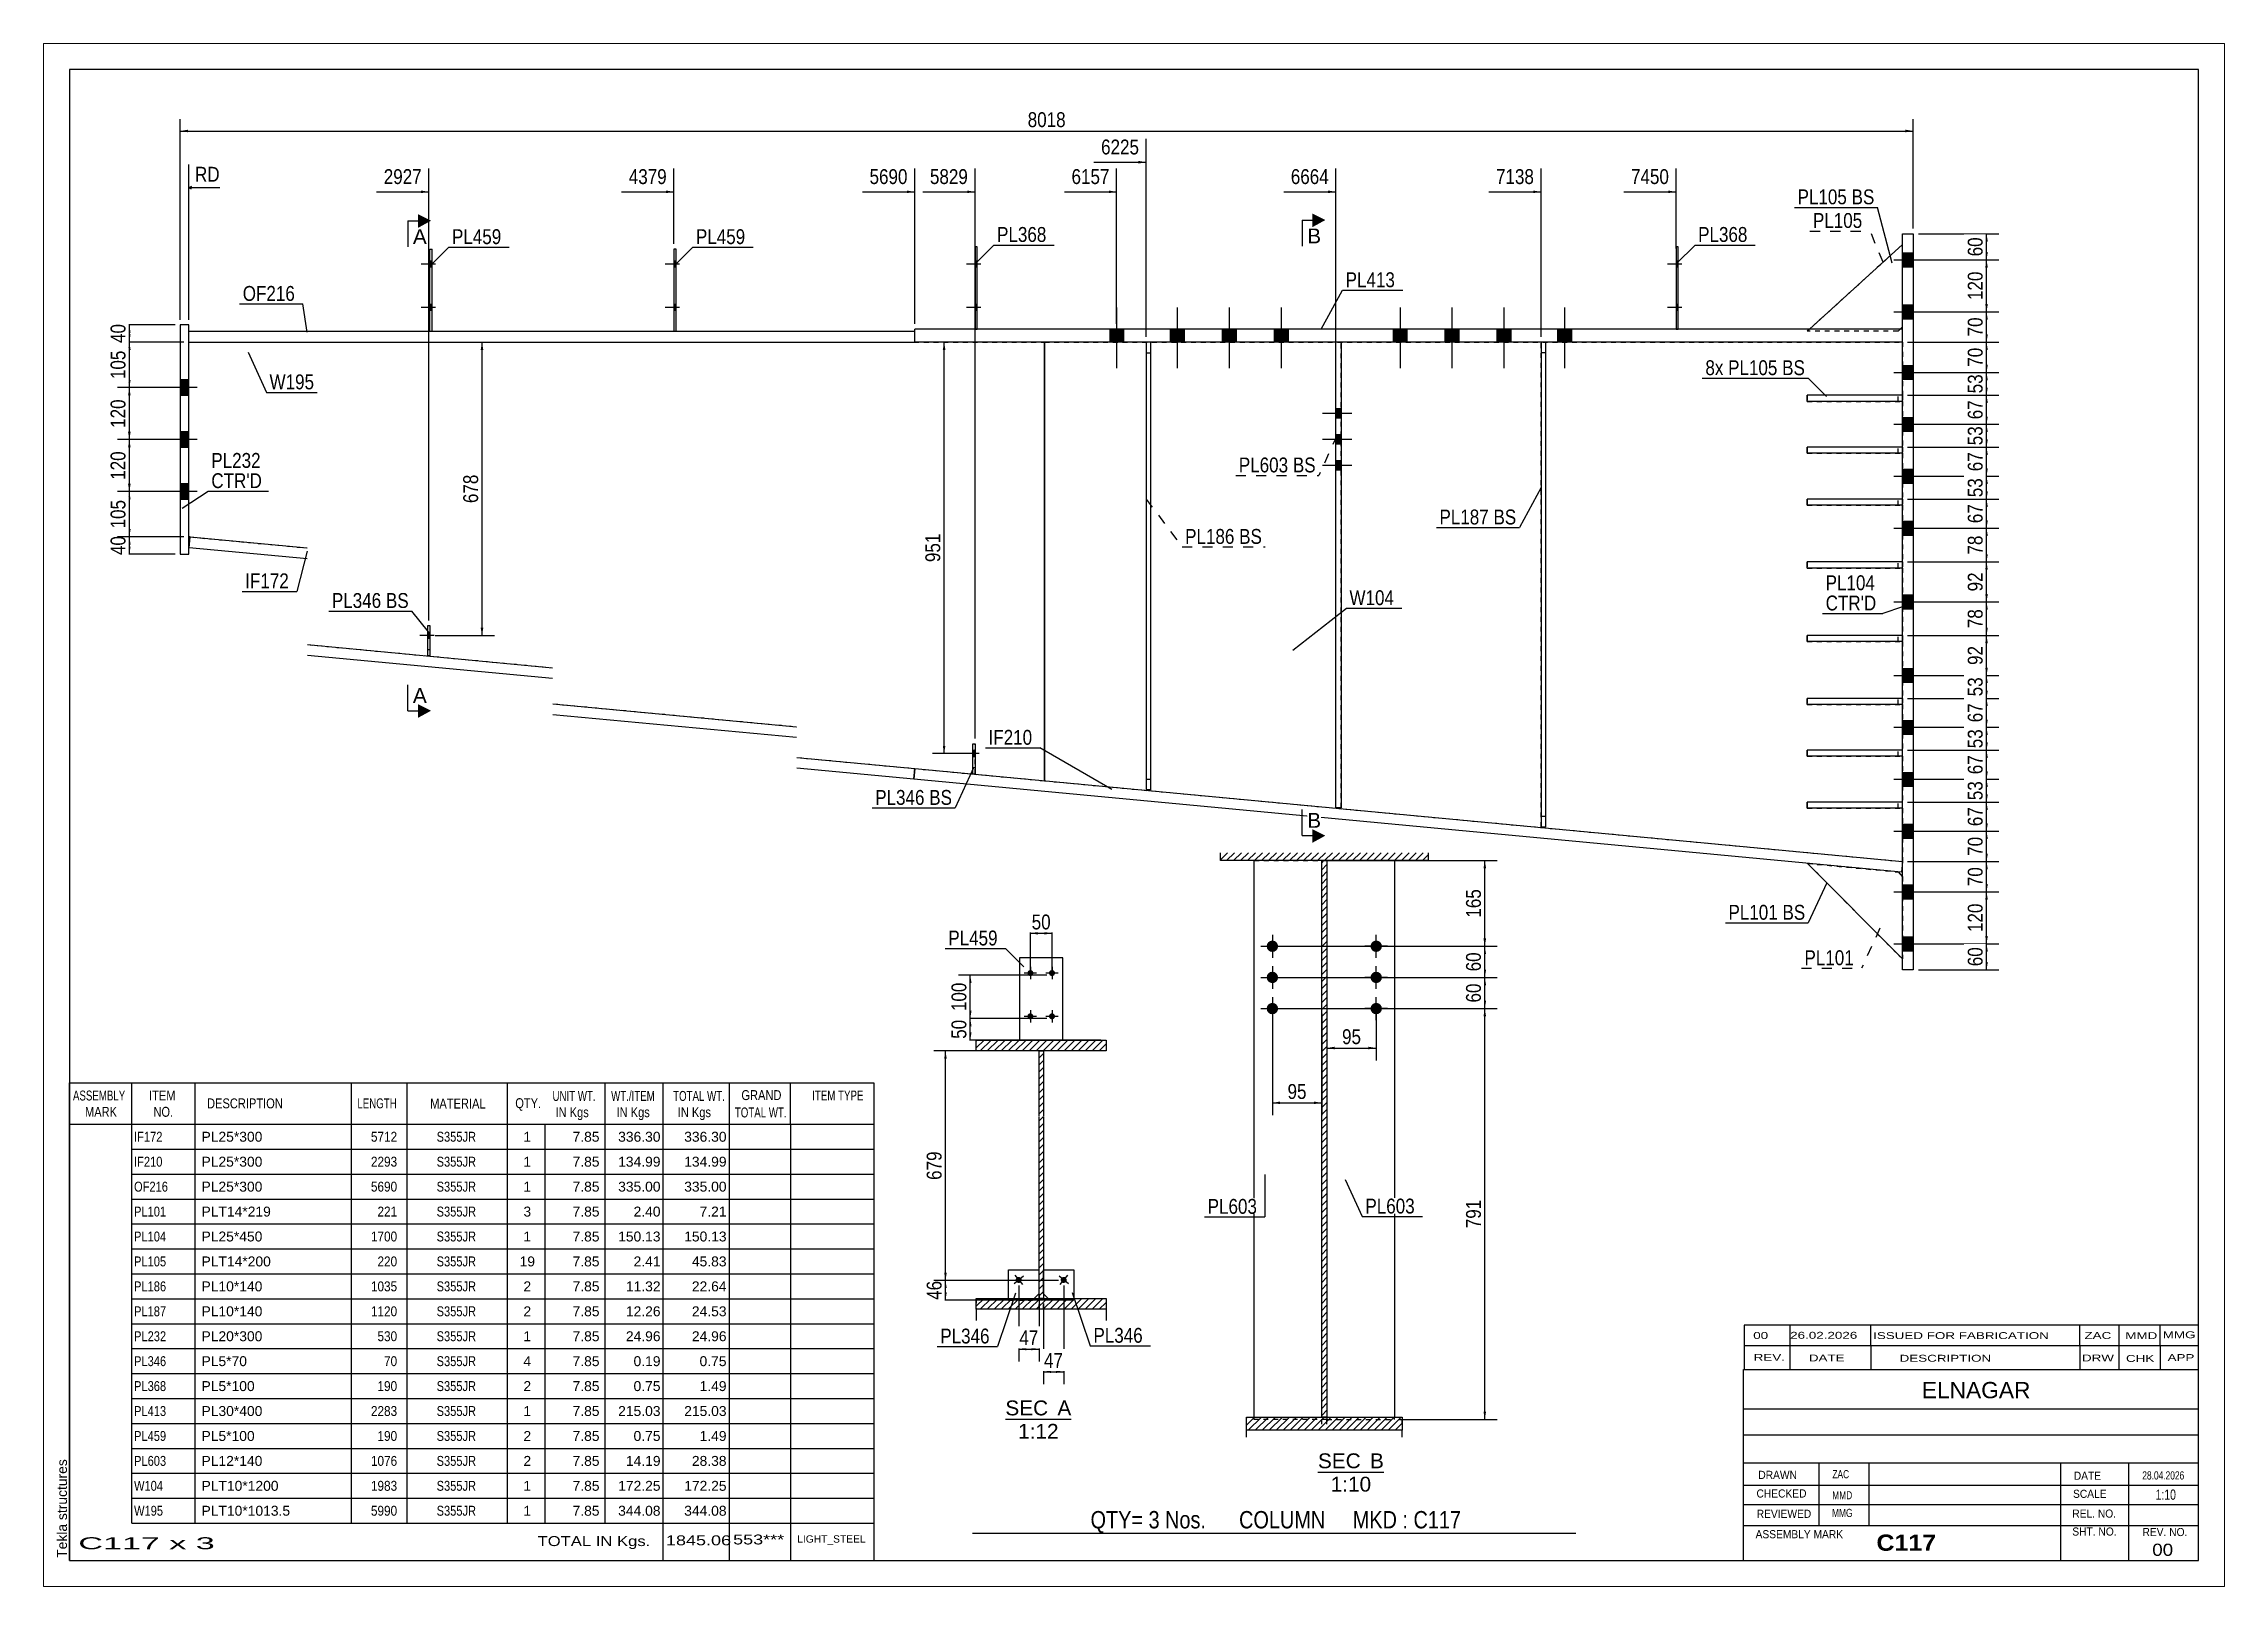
# Paper-space layout 'Layout1' of a CAD drawing. Header units: millimetres. Extents: x 0 to 420, y 0 to 297.
# The model-space entities are those that its viewports show. They can reach past a viewport. Long polylines and large blocks are cut down to what shows.
import ezdxf

# ---------------------------------------------------------------- set-up
doc = ezdxf.new("R2010")
doc.units = ezdxf.units.MM
doc.linetypes.add('DXK_LINE_DOT1', pattern=[1.8814, 0.9407, -0.9407])
doc.linetypes.add('DXK_LINE_DOT2', pattern=[3.9198, 1.9599, -1.9599])
doc.layers.add('Viewport layer', color=7, linetype='Continuous', plot=False)
doc.styles.add('Arial', font='ARIAL.TTF', dxfattribs={"height": 0.2})
doc.styles.add('Arial Bold', font='ARIALBD.TTF', dxfattribs={"height": 0.2})
doc.styles.add('Arial Narrow', font='ARIALN.TTF', dxfattribs={"height": 0.2})

# ---------------------------------------------------------------- blocks, each defined once
blk = doc.blocks.new('Unknown-622979495-1210')
at = {"color": 5, "linetype": 'Continuous'}
for p, q in [((137.44, 129.41), (-272.56, 129.41)), ((-272.56, 129.41), (-272.56, -157.59)), ((137.44, -157.59), (137.44, 129.41)), ((-272.56, -157.59), (137.44, -157.59))]:
    blk.add_line(p, q, dxfattribs=at)
at = {"color": 174, "linetype": 'Continuous', "style": 'Arial'}
blk.add_text('Tekla structures', height=1.9102, rotation=90, dxfattribs=at).set_placement((-273.06, -157.09))
blk = doc.blocks.new('Unknown-622979495-12 - 1256')
at = {"color": 1, "linetype": 'Continuous'}
blk.add_line((-92.33, -130.42), (-79.65, -130.42), dxfattribs=at)
at = {"color": 0, "linetype": 'Continuous'}
blk.add_wipeout([(-84.11, -129.67), (-84.11, -126.67), (-92.33, -126.67), (-92.33, -129.67)], dxfattribs=at)
blk.add_wipeout([(-79.65, -129.67), (-79.65, -126.67), (-82.31, -126.67), (-82.31, -129.67)], dxfattribs=at)
blk.add_wipeout([(-82.1, -134.17), (-82.1, -131.17), (-89.88, -131.17), (-89.88, -134.17)], dxfattribs=at)
at = {"color": 136, "linetype": 'Continuous', "style": 'Arial'}
for s, height, p in [('SEC', 2.865, (-92.33, -129.67)), ('A', 2.87, (-82.31, -129.67)), ('1:12', 2.865, (-89.88, -134.17))]:
    blk.add_text(s, height=height, dxfattribs=at).set_placement(p)
blk = doc.blocks.new('Unknown-622979495-13 - 2818')
at = {"color": 1, "linetype": 'Continuous'}
blk.add_line((-32.13, -140.6), (-19.44, -140.6), dxfattribs=at)
at = {"color": 0, "linetype": 'Continuous'}
blk.add_wipeout([(-23.91, -139.85), (-23.91, -136.85), (-32.13, -136.85), (-32.13, -139.85)], dxfattribs=at)
blk.add_wipeout([(-19.44, -139.85), (-19.44, -136.85), (-22.11, -136.85), (-22.11, -139.85)], dxfattribs=at)
blk.add_wipeout([(-21.9, -144.35), (-21.9, -141.35), (-29.68, -141.35), (-29.68, -144.35)], dxfattribs=at)
at = {"color": 136, "linetype": 'Continuous', "style": 'Arial'}
for s, height, p in [('SEC', 2.865, (-32.13, -139.85)), ('B', 2.87, (-22.11, -139.85)), ('1:10', 2.865, (-29.68, -144.35))]:
    blk.add_text(s, height=height, dxfattribs=at).set_placement(p)
blk = doc.blocks.new('Part-622979495-1794 - 1515')
at = {"color": 2, "linetype": 'Continuous'}
for p, q in [((-109.99, -7.22), (-109.8, -5.15)), ((80.23, -25.12), (-109.99, -7.22)), ((-109.8, -5.15), (80.43, -23.04)), ((80.43, -23.04), (80.23, -25.12))]:
    blk.add_line(p, q, dxfattribs=at)
blk = doc.blocks.new('Part-622979495-1609 - 1515')
at = {"color": 2, "linetype": 'Continuous'}
for p, q in [((62.09, 55.54), (62.09, 56.71)), ((80.43, 56.71), (62.09, 56.71)), ((80.43, 55.54), (62.09, 55.54))]:
    blk.add_line(p, q, dxfattribs=at)
at = {"color": 7, "linetype": 'DXK_LINE_DOT1'}
for p, q in [((79.59, 55.54), (79.59, 56.71)), ((80.43, 56.71), (80.43, 55.54))]:
    blk.add_line(p, q, dxfattribs=at)
blk = doc.blocks.new('Part-622979495-1538 - 1515')
at = {"color": 2, "linetype": 'Continuous'}
for p, q in [((80.43, 95.71), (62.55, 79.46)), ((80.43, 79.87), (80.01, 79.46))]:
    blk.add_line(p, q, dxfattribs=at)
at = {"color": 7, "linetype": 'DXK_LINE_DOT1'}
for p, q in [((80.43, 79.87), (80.43, 95.71)), ((62.55, 79.46), (62.09, 79.04)), ((79.59, 79.04), (62.09, 79.04)), ((80.01, 79.46), (79.59, 79.04))]:
    blk.add_line(p, q, dxfattribs=at)
blk = doc.blocks.new('Part-622979495-1624 - 1515')
at = {"color": 7, "linetype": 'DXK_LINE_DOT1'}
for p, q in [((80.43, 46.71), (62.09, 46.71)), ((62.09, 46.71), (62.09, 45.54)), ((62.09, 45.54), (80.43, 45.54))]:
    blk.add_line(p, q, dxfattribs=at)
blk = doc.blocks.new('Part-622979495-1560 - 1515')
at = {"color": 7, "linetype": 'DXK_LINE_DOT1'}
for p, q in [((80.43, 95.71), (62.55, 79.46)), ((80.01, 79.46), (80.43, 79.87))]:
    blk.add_line(p, q, dxfattribs=at)
blk = doc.blocks.new('Part-622979495-1614 - 1515')
at = {"color": 7, "linetype": 'DXK_LINE_DOT1'}
for p, q in [((80.43, 56.71), (62.09, 56.71)), ((62.09, 56.71), (62.09, 55.54)), ((62.09, 55.54), (80.43, 55.54))]:
    blk.add_line(p, q, dxfattribs=at)
blk = doc.blocks.new('Part-622979495-1582 - 1515')
at = {"color": 2, "linetype": 'Continuous'}
for p, q in [((62.09, 65.54), (62.09, 66.71)), ((80.43, 66.71), (62.09, 66.71)), ((80.43, 65.54), (62.09, 65.54))]:
    blk.add_line(p, q, dxfattribs=at)
at = {"color": 7, "linetype": 'DXK_LINE_DOT1'}
for p, q in [((79.59, 65.54), (79.59, 66.71)), ((80.43, 66.71), (80.43, 65.54))]:
    blk.add_line(p, q, dxfattribs=at)
blk = doc.blocks.new('Part-622979495-1604 - 1515')
at = {"color": 7, "linetype": 'DXK_LINE_DOT1'}
for p, q in [((80.43, 66.71), (62.09, 66.71)), ((62.09, 66.71), (62.09, 65.54)), ((62.09, 65.54), (80.43, 65.54))]:
    blk.add_line(p, q, dxfattribs=at)
blk = doc.blocks.new('Part-622979495-1619 - 1515')
at = {"color": 2, "linetype": 'Continuous'}
for p, q in [((62.09, 45.54), (62.09, 46.71)), ((80.43, 46.71), (62.09, 46.71)), ((80.43, 45.54), (62.09, 45.54))]:
    blk.add_line(p, q, dxfattribs=at)
at = {"color": 7, "linetype": 'DXK_LINE_DOT1'}
for p, q in [((79.59, 45.54), (79.59, 46.71)), ((80.43, 46.71), (80.43, 45.54))]:
    blk.add_line(p, q, dxfattribs=at)
blk = doc.blocks.new('Part-622979495-1629 - 1515')
at = {"color": 2, "linetype": 'Continuous'}
for p, q in [((62.09, 33.46), (62.09, 34.62)), ((80.43, 34.62), (62.09, 34.62)), ((80.43, 33.46), (62.09, 33.46))]:
    blk.add_line(p, q, dxfattribs=at)
at = {"color": 7, "linetype": 'DXK_LINE_DOT1'}
for p, q in [((79.59, 33.46), (79.59, 34.62)), ((80.43, 34.62), (80.43, 33.46))]:
    blk.add_line(p, q, dxfattribs=at)
blk = doc.blocks.new('Part-622979495-1634 - 1515')
at = {"color": 7, "linetype": 'DXK_LINE_DOT1'}
for p, q in [((80.43, 34.62), (62.09, 34.62)), ((62.09, 34.62), (62.09, 33.46)), ((62.09, 33.46), (80.43, 33.46))]:
    blk.add_line(p, q, dxfattribs=at)
blk = doc.blocks.new('Part-622979495-1816 - 1515')
at = {"color": 2, "linetype": 'Continuous'}
for p, q in [((-249.53, 37.36), (-249.33, 39.43)), ((-249.33, 39.43), (-226.83, 37.32)), ((-226.83, 35.23), (-249.53, 37.36)), ((-226.73, 18.71), (-179.57, 14.27)), ((-179.57, 12.18), (-226.73, 16.62)), ((-179.47, 7.32), (-132.59, 2.91)), ((-132.59, 0.82), (-179.47, 5.22)), ((-132.49, -3.01), (-109.8, -5.15)), ((-109.99, -7.22), (-132.49, -5.1)), ((-109.8, -5.15), (-109.99, -7.22))]:
    blk.add_line(p, q, dxfattribs=at)
blk = doc.blocks.new('Part-622979495-1639 - 1515')
at = {"color": 2, "linetype": 'Continuous'}
for p, q in [((62.09, 19.29), (62.09, 20.46)), ((80.43, 20.46), (62.09, 20.46)), ((80.43, 19.29), (62.09, 19.29))]:
    blk.add_line(p, q, dxfattribs=at)
at = {"color": 7, "linetype": 'DXK_LINE_DOT1'}
for p, q in [((79.59, 19.29), (79.59, 20.46)), ((80.43, 20.46), (80.43, 19.29))]:
    blk.add_line(p, q, dxfattribs=at)
blk = doc.blocks.new('Part-622979495-1899 - 1515')
at = {"color": 2, "linetype": 'Continuous'}
for p, q in [((80.43, 97.79), (82.51, 97.79)), ((80.43, -43.88), (80.43, 97.79)), ((82.51, 97.79), (82.51, -43.88)), ((82.51, -43.88), (80.43, -43.88))]:
    blk.add_line(p, q, dxfattribs=at)
blk = doc.blocks.new('Part-622979495-1772 - 1515')
at = {"color": 7, "linetype": 'DXK_LINE_DOT1'}
for p, q in [((-249.58, 76.96), (-226.83, 76.96)), ((-249.58, 39.46), (-249.58, 76.96)), ((-226.73, 76.96), (-179.57, 76.96)), ((-179.47, 76.96), (-132.59, 76.96)), ((-132.49, 76.96), (-84.8, 76.96)), ((-249.33, 39.43), (-226.83, 37.32)), ((-226.73, 18.71), (-179.57, 14.27)), ((-179.47, 7.32), (-132.59, 2.91)), ((-132.49, -3.01), (-84.8, -7.5))]:
    blk.add_line(p, q, dxfattribs=at)
at = {"color": 2, "linetype": 'Continuous'}
for p, q in [((-84.8, -7.5), (-84.8, 76.96)), ((-249.33, 39.43), (-249.58, 39.46))]:
    blk.add_line(p, q, dxfattribs=at)
blk = doc.blocks.new('Part-622979495-1644 - 1515')
at = {"color": 7, "linetype": 'DXK_LINE_DOT1'}
for p, q in [((80.43, 20.46), (62.09, 20.46)), ((62.09, 20.46), (62.09, 19.29)), ((62.09, 19.29), (80.43, 19.29))]:
    blk.add_line(p, q, dxfattribs=at)
blk = doc.blocks.new('Part-622979495-1713 - 1515')
at = {"color": 2, "linetype": 'Continuous'}
for p, q in [((-203.57, 16.54), (-203.57, 22.37)), ((-203.57, 22.37), (-203.15, 22.37)), ((-203.15, 22.37), (-203.15, 16.54)), ((-203.15, 16.54), (-203.57, 16.54))]:
    blk.add_line(p, q, dxfattribs=at)
at = {"color": 7, "linetype": 'DXK_LINE_DOT1'}
blk.add_line((-203.57, 17.79), (-203.15, 17.79), dxfattribs=at)
blk = doc.blocks.new('Part-622979495-1649 - 1515')
at = {"color": 2, "linetype": 'Continuous'}
for p, q in [((62.09, 7.21), (62.09, 8.37)), ((80.43, 8.37), (62.09, 8.37)), ((80.43, 7.21), (62.09, 7.21))]:
    blk.add_line(p, q, dxfattribs=at)
at = {"color": 7, "linetype": 'DXK_LINE_DOT1'}
for p, q in [((79.59, 7.21), (79.59, 8.37)), ((80.43, 8.37), (80.43, 7.21))]:
    blk.add_line(p, q, dxfattribs=at)
blk = doc.blocks.new('Part-622979495-1654 - 1515')
at = {"color": 7, "linetype": 'DXK_LINE_DOT1'}
for p, q in [((80.43, 8.37), (62.09, 8.37)), ((62.09, 8.37), (62.09, 7.21)), ((62.09, 7.21), (80.43, 7.21))]:
    blk.add_line(p, q, dxfattribs=at)
blk = doc.blocks.new('Part-622979495-1659 - 1515')
at = {"color": 2, "linetype": 'Continuous'}
for p, q in [((62.09, -2.79), (62.09, -1.63)), ((80.43, -1.63), (62.09, -1.63)), ((80.43, -2.79), (62.09, -2.79))]:
    blk.add_line(p, q, dxfattribs=at)
at = {"color": 7, "linetype": 'DXK_LINE_DOT1'}
for p, q in [((79.59, -2.79), (79.59, -1.63)), ((80.43, -2.79), (80.43, -1.63))]:
    blk.add_line(p, q, dxfattribs=at)
blk = doc.blocks.new('Part-622979495-1664 - 1515')
at = {"color": 7, "linetype": 'DXK_LINE_DOT1'}
for p, q in [((80.43, -1.63), (62.09, -1.63)), ((62.09, -1.63), (62.09, -2.79)), ((62.09, -2.79), (80.43, -2.79))]:
    blk.add_line(p, q, dxfattribs=at)
blk = doc.blocks.new('Part-622979495-1984 - 1515')
at = {"color": 7, "linetype": 'DXK_LINE_DOT1'}
for p, q in [((-98.59, -6.2), (-98.59, -0.36)), ((-98.59, -0.36), (-98.17, -0.36)), ((-98.17, -6.2), (-98.17, -0.36)), ((-98.59, -4.95), (-98.17, -4.95)), ((-98.17, -6.2), (-98.59, -6.2))]:
    blk.add_line(p, q, dxfattribs=at)
blk = doc.blocks.new('Part-622979495-1684 - 1515')
at = {"color": 7, "linetype": 'DXK_LINE_DOT1'}
for p, q in [((80.43, -11.63), (62.09, -11.63)), ((62.09, -11.63), (62.09, -12.79)), ((79.59, -12.79), (79.59, -11.63)), ((80.43, -12.79), (80.43, -11.63)), ((62.09, -12.79), (80.43, -12.79))]:
    blk.add_line(p, q, dxfattribs=at)
blk = doc.blocks.new('Part-622979495-1689 - 1515')
at = {"color": 2, "linetype": 'Continuous'}
for p, q in [((62.09, -12.79), (62.09, -11.63)), ((80.43, -11.63), (62.09, -11.63)), ((80.43, -12.79), (62.09, -12.79))]:
    blk.add_line(p, q, dxfattribs=at)
blk = doc.blocks.new('Bolt-622979495-1690 - 1515')
at = {"linetype": 'Continuous'}
for points in [[(-97.76, 91.37), (-97.76, 92.54), (-98.17, 92.54), (-98.17, 91.37)], [(-97.76, 91.37), (-97.76, 92.54), (-98.17, 92.54), (-98.17, 91.37)], [(-97.76, 83.04), (-97.76, 84.21), (-98.17, 84.21), (-98.17, 83.04)], [(-97.76, 83.04), (-97.76, 84.21), (-98.17, 84.21), (-98.17, 83.04)]]:
    blk.add_hatch(color=3, dxfattribs=at).paths.add_polyline_path(points)
at = {"color": 3, "linetype": 'Continuous'}
for p, q in [((-97.76, 92.54), (-98.17, 92.54)), ((-97.76, 92.54), (-98.17, 92.54)), ((-97.09, 91.96), (-99.84, 91.96)), ((-97.09, 91.96), (-99.84, 91.96)), ((-97.76, 91.37), (-98.17, 91.37)), ((-97.76, 91.37), (-98.17, 91.37)), ((-97.76, 84.21), (-98.17, 84.21)), ((-97.76, 84.21), (-98.17, 84.21)), ((-97.09, 83.62), (-99.84, 83.62)), ((-97.09, 83.62), (-99.84, 83.62)), ((-97.76, 83.04), (-98.17, 83.04)), ((-97.76, 83.04), (-98.17, 83.04))]:
    blk.add_line(p, q, dxfattribs=at)
blk = doc.blocks.new('Bolt-622979495-1691 - 1515')
at = {"linetype": 'Continuous'}
for points in [[(37.26, 91.37), (37.26, 92.54), (36.84, 92.54), (36.84, 91.37)], [(37.26, 91.37), (37.26, 92.54), (36.84, 92.54), (36.84, 91.37)], [(37.26, 83.04), (37.26, 84.21), (36.84, 84.21), (36.84, 83.04)], [(37.26, 83.04), (37.26, 84.21), (36.84, 84.21), (36.84, 83.04)]]:
    blk.add_hatch(color=3, dxfattribs=at).paths.add_polyline_path(points)
at = {"color": 3, "linetype": 'Continuous'}
for p, q in [((37.26, 92.54), (36.84, 92.54)), ((37.26, 92.54), (36.84, 92.54)), ((37.93, 91.96), (35.18, 91.96)), ((37.93, 91.96), (35.18, 91.96)), ((37.26, 91.37), (36.84, 91.37)), ((37.26, 91.37), (36.84, 91.37)), ((37.26, 84.21), (36.84, 84.21)), ((37.26, 84.21), (36.84, 84.21)), ((37.93, 83.62), (35.18, 83.62)), ((37.93, 83.62), (35.18, 83.62)), ((37.26, 83.04), (36.84, 83.04)), ((37.26, 83.04), (36.84, 83.04))]:
    blk.add_line(p, q, dxfattribs=at)
blk = doc.blocks.new('Bolt-622979495-1820 - 1515')
at = {"color": 3, "linetype": 'DXK_LINE_DOT2'}
for p, q in [((-203.15, 21.04), (-203.57, 21.04)), ((-202.48, 20.45), (-203.57, 20.45)), ((-203.15, 19.87), (-203.57, 19.87))]:
    blk.add_line(p, q, dxfattribs=at)
blk = doc.blocks.new('Part-622979495-1735 - 1515')
at = {"color": 2, "linetype": 'Continuous'}
for p, q in [((80.43, 79.46), (-109.8, 79.46)), ((-109.8, 76.96), (-109.8, 79.46)), ((80.43, 76.96), (-109.8, 76.96))]:
    blk.add_line(p, q, dxfattribs=at)
at = {"color": 7, "linetype": 'DXK_LINE_DOT1'}
blk.add_line((80.43, 76.96), (80.43, 79.46), dxfattribs=at)
blk = doc.blocks.new('Part-622979495-1740 - 1515')
at = {"color": 2, "linetype": 'Continuous'}
for p, q in [((-155.76, 94.87), (-156.18, 94.87)), ((-156.18, 94.87), (-156.18, 79.04)), ((-155.76, 79.04), (-155.76, 94.87))]:
    blk.add_line(p, q, dxfattribs=at)
at = {"color": 7, "linetype": 'DXK_LINE_DOT1'}
blk.add_line((-156.18, 79.04), (-155.76, 79.04), dxfattribs=at)
blk = doc.blocks.new('Part-622979495-1745 - 1515')
at = {"color": 2, "linetype": 'Continuous'}
for p, q in [((-97.76, 95.29), (-98.17, 95.29)), ((-98.17, 95.29), (-98.17, 79.46)), ((-97.76, 79.46), (-97.76, 95.29))]:
    blk.add_line(p, q, dxfattribs=at)
at = {"color": 7, "linetype": 'DXK_LINE_DOT1'}
blk.add_line((-98.17, 79.46), (-97.76, 79.46), dxfattribs=at)
blk = doc.blocks.new('Bolt-622979495-1817 - 1515')
at = {"linetype": 'Continuous'}
blk.add_hatch(color=3, dxfattribs=at).paths.add_polyline_path([(-98.17, -2.86), (-98.17, -1.7), (-98.59, -1.7), (-98.59, -2.86)])
at = {"color": 3, "linetype": 'Continuous'}
for p, q in [((-97.38, -2.28), (-100.13, -2.28)), ((-98.17, -1.7), (-98.59, -1.7)), ((-98.17, -2.86), (-98.59, -2.86))]:
    blk.add_line(p, q, dxfattribs=at)
blk = doc.blocks.new('Bolt-622979495-1821 - 1515')
at = {"linetype": 'Continuous'}
for points in [[(-69.57, 79.46), (-72.23, 79.46), (-72.23, 76.96), (-69.57, 76.96)], [(-69.57, 79.46), (-72.23, 79.46), (-72.23, 76.96), (-69.57, 76.96)], [(-69.57, 79.46), (-72.23, 79.46), (-72.23, 76.96), (-69.57, 76.96)], [(-69.57, 79.46), (-72.23, 79.46), (-72.23, 76.96), (-69.57, 76.96)], [(-57.9, 79.46), (-60.57, 79.46), (-60.57, 76.96), (-57.9, 76.96)], [(-57.9, 79.46), (-60.57, 79.46), (-60.57, 76.96), (-57.9, 76.96)], [(-57.9, 79.46), (-60.57, 79.46), (-60.57, 76.96), (-57.9, 76.96)], [(-57.9, 79.46), (-60.57, 79.46), (-60.57, 76.96), (-57.9, 76.96)], [(-47.9, 79.46), (-50.57, 79.46), (-50.57, 76.96), (-47.9, 76.96)], [(-47.9, 79.46), (-50.57, 79.46), (-50.57, 76.96), (-47.9, 76.96)], [(-47.9, 79.46), (-50.57, 79.46), (-50.57, 76.96), (-47.9, 76.96)], [(-47.9, 79.46), (-50.57, 79.46), (-50.57, 76.96), (-47.9, 76.96)], [(-37.9, 79.46), (-40.57, 79.46), (-40.57, 76.96), (-37.9, 76.96)], [(-37.9, 79.46), (-40.57, 79.46), (-40.57, 76.96), (-37.9, 76.96)], [(-37.9, 79.46), (-40.57, 79.46), (-40.57, 76.96), (-37.9, 76.96)], [(-37.9, 79.46), (-40.57, 79.46), (-40.57, 76.96), (-37.9, 76.96)], [(-15, 79.46), (-17.67, 79.46), (-17.67, 76.96), (-15, 76.96)], [(-15, 79.46), (-17.67, 79.46), (-17.67, 76.96), (-15, 76.96)], [(-15, 79.46), (-17.67, 79.46), (-17.67, 76.96), (-15, 76.96)], [(-15, 79.46), (-17.67, 79.46), (-17.67, 76.96), (-15, 76.96)], [(-5, 79.46), (-7.67, 79.46), (-7.67, 76.96), (-5, 76.96)], [(-5, 79.46), (-7.67, 79.46), (-7.67, 76.96), (-5, 76.96)], [(-5, 79.46), (-7.67, 79.46), (-7.67, 76.96), (-5, 76.96)], [(-5, 79.46), (-7.67, 79.46), (-7.67, 76.96), (-5, 76.96)], [(5, 79.46), (2.33, 79.46), (2.33, 76.96), (5, 76.96)], [(5, 79.46), (2.33, 79.46), (2.33, 76.96), (5, 76.96)], [(5, 79.46), (2.33, 79.46), (2.33, 76.96), (5, 76.96)], [(5, 79.46), (2.33, 79.46), (2.33, 76.96), (5, 76.96)], [(16.67, 79.46), (14, 79.46), (14, 76.96), (16.67, 76.96)], [(16.67, 79.46), (14, 79.46), (14, 76.96), (16.67, 76.96)], [(16.67, 79.46), (14, 79.46), (14, 76.96), (16.67, 76.96)], [(16.67, 79.46), (14, 79.46), (14, 76.96), (16.67, 76.96)]]:
    blk.add_hatch(color=3, dxfattribs=at).paths.add_polyline_path(points)
at = {"color": 3, "linetype": 'Continuous'}
for p, q in [((-70.9, 83.6), (-70.9, 71.96)), ((-70.9, 83.6), (-70.9, 71.96)), ((-70.9, 83.6), (-70.9, 71.96)), ((-70.9, 83.6), (-70.9, 71.96)), ((-59.23, 83.6), (-59.23, 71.96)), ((-59.23, 83.6), (-59.23, 71.96)), ((-59.23, 83.6), (-59.23, 71.96)), ((-59.23, 83.6), (-59.23, 71.96)), ((-49.23, 83.6), (-49.23, 71.96)), ((-49.23, 83.6), (-49.23, 71.96)), ((-49.23, 83.6), (-49.23, 71.96)), ((-49.23, 83.6), (-49.23, 71.96)), ((-39.23, 83.6), (-39.23, 71.96)), ((-39.23, 83.6), (-39.23, 71.96)), ((-39.23, 83.6), (-39.23, 71.96)), ((-39.23, 83.6), (-39.23, 71.96)), ((-16.33, 83.6), (-16.33, 71.96)), ((-16.33, 83.6), (-16.33, 71.96)), ((-16.33, 83.6), (-16.33, 71.96)), ((-16.33, 83.6), (-16.33, 71.96)), ((-6.33, 83.6), (-6.33, 71.96)), ((-6.33, 83.6), (-6.33, 71.96)), ((-6.33, 83.6), (-6.33, 71.96)), ((-6.33, 83.6), (-6.33, 71.96)), ((3.67, 83.6), (3.67, 71.96)), ((3.67, 83.6), (3.67, 71.96)), ((3.67, 83.6), (3.67, 71.96)), ((3.67, 83.6), (3.67, 71.96)), ((15.33, 83.6), (15.33, 71.96)), ((15.33, 83.6), (15.33, 71.96)), ((15.33, 83.6), (15.33, 71.96)), ((15.33, 83.6), (15.33, 71.96)), ((-72.23, 79.46), (-72.23, 76.96)), ((-72.23, 79.46), (-72.23, 76.96)), ((-72.23, 79.46), (-72.23, 76.96)), ((-72.23, 79.46), (-72.23, 76.96)), ((-69.57, 79.46), (-69.57, 76.96)), ((-69.57, 79.46), (-69.57, 76.96)), ((-69.57, 79.46), (-69.57, 76.96)), ((-69.57, 79.46), (-69.57, 76.96)), ((-60.57, 79.46), (-60.57, 76.96)), ((-60.57, 79.46), (-60.57, 76.96)), ((-60.57, 79.46), (-60.57, 76.96)), ((-60.57, 79.46), (-60.57, 76.96)), ((-57.9, 79.46), (-57.9, 76.96)), ((-57.9, 79.46), (-57.9, 76.96)), ((-57.9, 79.46), (-57.9, 76.96)), ((-57.9, 79.46), (-57.9, 76.96)), ((-50.57, 79.46), (-50.57, 76.96)), ((-50.57, 79.46), (-50.57, 76.96)), ((-50.57, 79.46), (-50.57, 76.96)), ((-50.57, 79.46), (-50.57, 76.96)), ((-47.9, 79.46), (-47.9, 76.96)), ((-47.9, 79.46), (-47.9, 76.96)), ((-47.9, 79.46), (-47.9, 76.96)), ((-47.9, 79.46), (-47.9, 76.96)), ((-40.57, 79.46), (-40.57, 76.96)), ((-40.57, 79.46), (-40.57, 76.96)), ((-40.57, 79.46), (-40.57, 76.96)), ((-40.57, 79.46), (-40.57, 76.96)), ((-37.9, 79.46), (-37.9, 76.96)), ((-37.9, 79.46), (-37.9, 76.96)), ((-37.9, 79.46), (-37.9, 76.96)), ((-37.9, 79.46), (-37.9, 76.96)), ((-17.67, 79.46), (-17.67, 76.96)), ((-17.67, 79.46), (-17.67, 76.96)), ((-17.67, 79.46), (-17.67, 76.96)), ((-17.67, 79.46), (-17.67, 76.96)), ((-15, 79.46), (-15, 76.96)), ((-15, 79.46), (-15, 76.96)), ((-15, 79.46), (-15, 76.96)), ((-15, 79.46), (-15, 76.96)), ((-7.67, 79.46), (-7.67, 76.96)), ((-7.67, 79.46), (-7.67, 76.96)), ((-7.67, 79.46), (-7.67, 76.96)), ((-7.67, 79.46), (-7.67, 76.96)), ((-5, 79.46), (-5, 76.96)), ((-5, 79.46), (-5, 76.96)), ((-5, 79.46), (-5, 76.96)), ((-5, 79.46), (-5, 76.96)), ((2.33, 79.46), (2.33, 76.96)), ((2.33, 79.46), (2.33, 76.96)), ((2.33, 79.46), (2.33, 76.96)), ((2.33, 79.46), (2.33, 76.96)), ((5, 79.46), (5, 76.96)), ((5, 79.46), (5, 76.96)), ((5, 79.46), (5, 76.96)), ((5, 79.46), (5, 76.96)), ((14, 79.46), (14, 76.96)), ((14, 79.46), (14, 76.96)), ((14, 79.46), (14, 76.96)), ((14, 79.46), (14, 76.96)), ((16.67, 79.46), (16.67, 76.96)), ((16.67, 79.46), (16.67, 76.96)), ((16.67, 79.46), (16.67, 76.96)), ((16.67, 79.46), (16.67, 76.96))]:
    blk.add_line(p, q, dxfattribs=at)
blk = doc.blocks.new('Part-622979495-1750 - 1515')
at = {"color": 2, "linetype": 'Continuous'}
for p, q in [((37.26, 95.29), (36.84, 95.29)), ((36.84, 95.29), (36.84, 79.46)), ((37.26, 79.46), (37.26, 95.29))]:
    blk.add_line(p, q, dxfattribs=at)
at = {"color": 7, "linetype": 'DXK_LINE_DOT1'}
blk.add_line((36.84, 79.46), (37.26, 79.46), dxfattribs=at)
blk = doc.blocks.new('Bolt-622979495-1819 - 1515')
at = {"linetype": 'Continuous'}
blk.add_hatch(color=3, dxfattribs=at).paths.add_polyline_path([(-203.15, 19.87), (-203.15, 21.04), (-203.57, 21.04), (-203.57, 19.87)])
at = {"color": 3, "linetype": 'Continuous'}
for p, q in [((-203.15, 21.04), (-203.57, 21.04)), ((-202.36, 20.45), (-205.11, 20.45)), ((-203.15, 19.87), (-203.57, 19.87))]:
    blk.add_line(p, q, dxfattribs=at)
blk = doc.blocks.new('Bolt-622979495-1756 - 1515')
at = {"linetype": 'Continuous'}
for points in [[(80.43, 94.12), (80.43, 91.46), (82.51, 91.46), (82.51, 94.12)], [(80.43, 94.12), (80.43, 91.46), (82.51, 91.46), (82.51, 94.12)], [(80.43, 94.12), (80.43, 91.46), (82.51, 91.46), (82.51, 94.12)], [(80.43, 94.12), (80.43, 91.46), (82.51, 91.46), (82.51, 94.12)], [(80.43, 84.12), (80.43, 81.46), (82.51, 81.46), (82.51, 84.12)], [(80.43, 84.12), (80.43, 81.46), (82.51, 81.46), (82.51, 84.12)], [(80.43, 84.12), (80.43, 81.46), (82.51, 81.46), (82.51, 84.12)], [(80.43, 84.12), (80.43, 81.46), (82.51, 81.46), (82.51, 84.12)], [(80.43, 72.46), (80.43, 69.79), (82.51, 69.79), (82.51, 72.46)], [(80.43, 72.46), (80.43, 69.79), (82.51, 69.79), (82.51, 72.46)], [(80.43, 72.46), (80.43, 69.79), (82.51, 69.79), (82.51, 72.46)], [(80.43, 72.46), (80.43, 69.79), (82.51, 69.79), (82.51, 72.46)], [(80.43, 62.46), (80.43, 59.79), (82.51, 59.79), (82.51, 62.46)], [(80.43, 62.46), (80.43, 59.79), (82.51, 59.79), (82.51, 62.46)], [(80.43, 62.46), (80.43, 59.79), (82.51, 59.79), (82.51, 62.46)], [(80.43, 62.46), (80.43, 59.79), (82.51, 59.79), (82.51, 62.46)], [(80.43, 52.46), (80.43, 49.79), (82.51, 49.79), (82.51, 52.46)], [(80.43, 52.46), (80.43, 49.79), (82.51, 49.79), (82.51, 52.46)], [(80.43, 52.46), (80.43, 49.79), (82.51, 49.79), (82.51, 52.46)], [(80.43, 52.46), (80.43, 49.79), (82.51, 49.79), (82.51, 52.46)], [(80.43, 42.46), (80.43, 39.79), (82.51, 39.79), (82.51, 42.46)], [(80.43, 42.46), (80.43, 39.79), (82.51, 39.79), (82.51, 42.46)], [(80.43, 42.46), (80.43, 39.79), (82.51, 39.79), (82.51, 42.46)], [(80.43, 42.46), (80.43, 39.79), (82.51, 39.79), (82.51, 42.46)], [(80.43, 28.29), (80.43, 25.62), (82.51, 25.62), (82.51, 28.29)], [(80.43, 28.29), (80.43, 25.62), (82.51, 25.62), (82.51, 28.29)], [(80.43, 28.29), (80.43, 25.62), (82.51, 25.62), (82.51, 28.29)], [(80.43, 28.29), (80.43, 25.62), (82.51, 25.62), (82.51, 28.29)], [(80.43, 14.12), (80.43, 11.46), (82.51, 11.46), (82.51, 14.12)], [(80.43, 14.12), (80.43, 11.46), (82.51, 11.46), (82.51, 14.12)], [(80.43, 14.12), (80.43, 11.46), (82.51, 11.46), (82.51, 14.12)], [(80.43, 14.12), (80.43, 11.46), (82.51, 11.46), (82.51, 14.12)], [(80.43, 4.12), (80.43, 1.46), (82.51, 1.46), (82.51, 4.12)], [(80.43, 4.12), (80.43, 1.46), (82.51, 1.46), (82.51, 4.12)], [(80.43, 4.12), (80.43, 1.46), (82.51, 1.46), (82.51, 4.12)], [(80.43, 4.12), (80.43, 1.46), (82.51, 1.46), (82.51, 4.12)], [(80.43, -5.88), (80.43, -8.54), (82.51, -8.54), (82.51, -5.88)], [(80.43, -5.88), (80.43, -8.54), (82.51, -8.54), (82.51, -5.88)], [(80.43, -5.88), (80.43, -8.54), (82.51, -8.54), (82.51, -5.88)], [(80.43, -5.88), (80.43, -8.54), (82.51, -8.54), (82.51, -5.88)], [(80.43, -15.88), (80.43, -18.54), (82.51, -18.54), (82.51, -15.88)], [(80.43, -15.88), (80.43, -18.54), (82.51, -18.54), (82.51, -15.88)], [(80.43, -15.88), (80.43, -18.54), (82.51, -18.54), (82.51, -15.88)], [(80.43, -15.88), (80.43, -18.54), (82.51, -18.54), (82.51, -15.88)], [(80.43, -27.54), (80.43, -30.21), (82.51, -30.21), (82.51, -27.54)], [(80.43, -27.54), (80.43, -30.21), (82.51, -30.21), (82.51, -27.54)], [(80.43, -27.54), (80.43, -30.21), (82.51, -30.21), (82.51, -27.54)], [(80.43, -27.54), (80.43, -30.21), (82.51, -30.21), (82.51, -27.54)], [(80.43, -37.54), (80.43, -40.21), (82.51, -40.21), (82.51, -37.54)], [(80.43, -37.54), (80.43, -40.21), (82.51, -40.21), (82.51, -37.54)], [(80.43, -37.54), (80.43, -40.21), (82.51, -40.21), (82.51, -37.54)], [(80.43, -37.54), (80.43, -40.21), (82.51, -40.21), (82.51, -37.54)]]:
    blk.add_hatch(color=3, dxfattribs=at).paths.add_polyline_path(points)
at = {"color": 3, "linetype": 'Continuous'}
for p, q in [((78.78, 92.79), (88.76, 92.79)), ((78.78, 92.79), (88.76, 92.79)), ((78.78, 92.79), (88.76, 92.79)), ((78.78, 92.79), (88.76, 92.79)), ((80.43, 94.12), (82.51, 94.12)), ((80.43, 94.12), (82.51, 94.12)), ((80.43, 94.12), (82.51, 94.12)), ((80.43, 94.12), (82.51, 94.12)), ((80.43, 91.46), (82.51, 91.46)), ((80.43, 91.46), (82.51, 91.46)), ((80.43, 91.46), (82.51, 91.46)), ((80.43, 91.46), (82.51, 91.46)), ((80.43, 84.12), (82.51, 84.12)), ((80.43, 84.12), (82.51, 84.12)), ((80.43, 84.12), (82.51, 84.12)), ((80.43, 84.12), (82.51, 84.12)), ((78.78, 82.79), (88.76, 82.79)), ((78.78, 82.79), (88.76, 82.79)), ((78.78, 82.79), (88.76, 82.79)), ((78.78, 82.79), (88.76, 82.79)), ((80.43, 81.46), (82.51, 81.46)), ((80.43, 81.46), (82.51, 81.46)), ((80.43, 81.46), (82.51, 81.46)), ((80.43, 81.46), (82.51, 81.46)), ((80.43, 72.46), (82.51, 72.46)), ((80.43, 72.46), (82.51, 72.46)), ((80.43, 72.46), (82.51, 72.46)), ((80.43, 72.46), (82.51, 72.46)), ((78.78, 71.12), (88.76, 71.12)), ((78.78, 71.12), (88.76, 71.12)), ((78.78, 71.12), (88.76, 71.12)), ((78.78, 71.12), (88.76, 71.12)), ((80.43, 69.79), (82.51, 69.79)), ((80.43, 69.79), (82.51, 69.79)), ((80.43, 69.79), (82.51, 69.79)), ((80.43, 69.79), (82.51, 69.79)), ((78.78, 61.12), (88.76, 61.12)), ((78.78, 61.12), (88.76, 61.12)), ((78.78, 61.12), (88.76, 61.12)), ((78.78, 61.12), (88.76, 61.12)), ((80.43, 62.46), (82.51, 62.46)), ((80.43, 62.46), (82.51, 62.46)), ((80.43, 62.46), (82.51, 62.46)), ((80.43, 62.46), (82.51, 62.46)), ((80.43, 59.79), (82.51, 59.79)), ((80.43, 59.79), (82.51, 59.79)), ((80.43, 59.79), (82.51, 59.79)), ((80.43, 59.79), (82.51, 59.79)), ((78.78, 51.12), (88.76, 51.12)), ((78.78, 51.12), (88.76, 51.12)), ((78.78, 51.12), (88.76, 51.12)), ((78.78, 51.12), (88.76, 51.12)), ((80.43, 52.46), (82.51, 52.46)), ((80.43, 52.46), (82.51, 52.46)), ((80.43, 52.46), (82.51, 52.46)), ((80.43, 52.46), (82.51, 52.46)), ((80.43, 49.79), (82.51, 49.79)), ((80.43, 49.79), (82.51, 49.79)), ((80.43, 49.79), (82.51, 49.79)), ((80.43, 49.79), (82.51, 49.79)), ((80.43, 42.46), (82.51, 42.46)), ((80.43, 42.46), (82.51, 42.46)), ((80.43, 42.46), (82.51, 42.46)), ((80.43, 42.46), (82.51, 42.46)), ((78.78, 41.12), (88.76, 41.12)), ((78.78, 41.12), (88.76, 41.12)), ((78.78, 41.12), (88.76, 41.12)), ((78.78, 41.12), (88.76, 41.12)), ((80.43, 39.79), (82.51, 39.79)), ((80.43, 39.79), (82.51, 39.79)), ((80.43, 39.79), (82.51, 39.79)), ((80.43, 39.79), (82.51, 39.79)), ((78.78, 26.96), (88.76, 26.96)), ((78.78, 26.96), (88.76, 26.96)), ((78.78, 26.96), (88.76, 26.96)), ((78.78, 26.96), (88.76, 26.96)), ((80.43, 28.29), (82.51, 28.29)), ((80.43, 28.29), (82.51, 28.29)), ((80.43, 28.29), (82.51, 28.29)), ((80.43, 28.29), (82.51, 28.29)), ((80.43, 25.62), (82.51, 25.62)), ((80.43, 25.62), (82.51, 25.62)), ((80.43, 25.62), (82.51, 25.62)), ((80.43, 25.62), (82.51, 25.62)), ((78.78, 12.79), (88.76, 12.79)), ((78.78, 12.79), (88.76, 12.79)), ((78.78, 12.79), (88.76, 12.79)), ((78.78, 12.79), (88.76, 12.79)), ((80.43, 14.12), (82.51, 14.12)), ((80.43, 14.12), (82.51, 14.12)), ((80.43, 14.12), (82.51, 14.12)), ((80.43, 14.12), (82.51, 14.12)), ((80.43, 11.46), (82.51, 11.46)), ((80.43, 11.46), (82.51, 11.46)), ((80.43, 11.46), (82.51, 11.46)), ((80.43, 11.46), (82.51, 11.46)), ((78.78, 2.79), (88.76, 2.79)), ((78.78, 2.79), (88.76, 2.79)), ((78.78, 2.79), (88.76, 2.79)), ((78.78, 2.79), (88.76, 2.79)), ((80.43, 4.12), (82.51, 4.12)), ((80.43, 4.12), (82.51, 4.12)), ((80.43, 4.12), (82.51, 4.12)), ((80.43, 4.12), (82.51, 4.12)), ((80.43, 1.46), (82.51, 1.46)), ((80.43, 1.46), (82.51, 1.46)), ((80.43, 1.46), (82.51, 1.46)), ((80.43, 1.46), (82.51, 1.46)), ((78.78, -7.21), (88.76, -7.21)), ((78.78, -7.21), (88.76, -7.21)), ((78.78, -7.21), (88.76, -7.21)), ((78.78, -7.21), (88.76, -7.21)), ((80.43, -5.88), (82.51, -5.88)), ((80.43, -5.88), (82.51, -5.88)), ((80.43, -5.88), (82.51, -5.88)), ((80.43, -5.88), (82.51, -5.88)), ((80.43, -8.54), (82.51, -8.54)), ((80.43, -8.54), (82.51, -8.54)), ((80.43, -8.54), (82.51, -8.54)), ((80.43, -8.54), (82.51, -8.54)), ((80.43, -15.88), (82.51, -15.88)), ((80.43, -15.88), (82.51, -15.88)), ((80.43, -15.88), (82.51, -15.88)), ((80.43, -15.88), (82.51, -15.88)), ((78.78, -17.21), (88.76, -17.21)), ((78.78, -17.21), (88.76, -17.21)), ((78.78, -17.21), (88.76, -17.21)), ((78.78, -17.21), (88.76, -17.21)), ((80.43, -18.54), (82.51, -18.54)), ((80.43, -18.54), (82.51, -18.54)), ((80.43, -18.54), (82.51, -18.54)), ((80.43, -18.54), (82.51, -18.54)), ((78.78, -28.88), (88.76, -28.88)), ((78.78, -28.88), (88.76, -28.88)), ((78.78, -28.88), (88.76, -28.88)), ((78.78, -28.88), (88.76, -28.88)), ((80.43, -27.54), (82.51, -27.54)), ((80.43, -27.54), (82.51, -27.54)), ((80.43, -27.54), (82.51, -27.54)), ((80.43, -27.54), (82.51, -27.54)), ((80.43, -30.21), (82.51, -30.21)), ((80.43, -30.21), (82.51, -30.21)), ((80.43, -30.21), (82.51, -30.21)), ((80.43, -30.21), (82.51, -30.21)), ((80.43, -37.54), (82.51, -37.54)), ((80.43, -37.54), (82.51, -37.54)), ((80.43, -37.54), (82.51, -37.54)), ((80.43, -37.54), (82.51, -37.54)), ((78.78, -38.88), (88.76, -38.88)), ((78.78, -38.88), (88.76, -38.88)), ((78.78, -38.88), (88.76, -38.88)), ((78.78, -38.88), (88.76, -38.88)), ((80.43, -40.21), (82.51, -40.21)), ((80.43, -40.21), (82.51, -40.21)), ((80.43, -40.21), (82.51, -40.21)), ((80.43, -40.21), (82.51, -40.21))]:
    blk.add_line(p, q, dxfattribs=at)
blk = doc.blocks.new('Part-622979495-1989 - 1515')
at = {"color": 2, "linetype": 'Continuous'}
for p, q in [((-98.59, -6.2), (-98.59, -0.36)), ((-98.59, -0.36), (-98.17, -0.36)), ((-98.17, -0.36), (-98.17, -6.2)), ((-98.17, -6.2), (-98.59, -6.2))]:
    blk.add_line(p, q, dxfattribs=at)
blk = doc.blocks.new('Bolt-622979495-1818 - 1515')
at = {"color": 3, "linetype": 'DXK_LINE_DOT2'}
for p, q in [((-98.17, -1.7), (-98.59, -1.7)), ((-97.51, -2.28), (-98.59, -2.28)), ((-98.17, -2.86), (-98.59, -2.86))]:
    blk.add_line(p, q, dxfattribs=at)
blk = doc.blocks.new('Part-622979495-1950 - 1515')
at = {"color": 2, "linetype": 'Continuous'}
for p, q in [((-249.58, 80.26), (-251.25, 80.26)), ((-251.25, 80.26), (-251.25, 36.1)), ((-249.58, 36.1), (-249.58, 80.26)), ((-251.25, 36.1), (-249.58, 36.1))]:
    blk.add_line(p, q, dxfattribs=at)
blk = doc.blocks.new('Bolt-622979495-1822 - 1515')
at = {"linetype": 'Continuous'}
for points in [[(-27.67, 62.29), (-27.67, 64.12), (-28.67, 64.12), (-28.67, 62.29)], [(-27.67, 57.29), (-27.67, 59.12), (-28.67, 59.12), (-28.67, 57.29)], [(-27.67, 52.29), (-27.67, 54.12), (-28.67, 54.12), (-28.67, 52.29)]]:
    blk.add_hatch(color=3, dxfattribs=at).paths.add_polyline_path(points)
at = {"color": 3, "linetype": 'Continuous'}
for p, q in [((-25.58, 63.21), (-31.25, 63.21)), ((-27.67, 64.12), (-28.67, 64.12)), ((-27.67, 62.29), (-28.67, 62.29)), ((-27.67, 59.12), (-28.67, 59.12)), ((-25.58, 58.21), (-31.25, 58.21)), ((-27.67, 57.29), (-28.67, 57.29)), ((-25.58, 53.21), (-31.25, 53.21)), ((-27.67, 54.12), (-28.67, 54.12)), ((-27.67, 52.29), (-28.67, 52.29))]:
    blk.add_line(p, q, dxfattribs=at)
blk = doc.blocks.new('Bolt-622979495-1951 - 1515')
at = {"linetype": 'Continuous'}
for points in [[(-251.25, 69.68), (-251.25, 66.68), (-249.58, 66.68), (-249.58, 69.68)], [(-251.25, 69.68), (-251.25, 66.68), (-249.58, 66.68), (-249.58, 69.68)], [(-251.25, 59.68), (-251.25, 56.68), (-249.58, 56.68), (-249.58, 59.68)], [(-251.25, 59.68), (-251.25, 56.68), (-249.58, 56.68), (-249.58, 59.68)], [(-251.25, 49.68), (-251.25, 46.68), (-249.58, 46.68), (-249.58, 49.68)], [(-251.25, 49.68), (-251.25, 46.68), (-249.58, 46.68), (-249.58, 49.68)]]:
    blk.add_hatch(color=3, dxfattribs=at).paths.add_polyline_path(points)
at = {"color": 3, "linetype": 'Continuous'}
for p, q in [((-249.58, 69.68), (-251.25, 69.68)), ((-249.58, 69.68), (-251.25, 69.68)), ((-248, 68.18), (-251.25, 68.18)), ((-248, 68.18), (-251.25, 68.18)), ((-249.58, 66.68), (-251.25, 66.68)), ((-249.58, 66.68), (-251.25, 66.68)), ((-249.58, 59.68), (-251.25, 59.68)), ((-249.58, 59.68), (-251.25, 59.68)), ((-248, 58.18), (-251.25, 58.18)), ((-248, 58.18), (-251.25, 58.18)), ((-249.58, 56.68), (-251.25, 56.68)), ((-249.58, 56.68), (-251.25, 56.68)), ((-249.58, 49.68), (-251.25, 49.68)), ((-249.58, 49.68), (-251.25, 49.68)), ((-248, 48.18), (-251.25, 48.18)), ((-248, 48.18), (-251.25, 48.18)), ((-249.58, 46.68), (-251.25, 46.68)), ((-249.58, 46.68), (-251.25, 46.68))]:
    blk.add_line(p, q, dxfattribs=at)
blk = doc.blocks.new('Bolt-622979495-1823 - 1515')
at = {"linetype": 'Continuous'}
for points in [[(-202.73, 91.37), (-202.73, 92.54), (-203.15, 92.54), (-203.15, 91.37)], [(-202.73, 91.37), (-202.73, 92.54), (-203.15, 92.54), (-203.15, 91.37)], [(-202.73, 83.04), (-202.73, 84.21), (-203.15, 84.21), (-203.15, 83.04)], [(-202.73, 83.04), (-202.73, 84.21), (-203.15, 84.21), (-203.15, 83.04)]]:
    blk.add_hatch(color=3, dxfattribs=at).paths.add_polyline_path(points)
at = {"color": 3, "linetype": 'Continuous'}
for p, q in [((-202.73, 92.54), (-203.15, 92.54)), ((-202.73, 92.54), (-203.15, 92.54)), ((-202.07, 91.96), (-204.82, 91.96)), ((-202.07, 91.96), (-204.82, 91.96)), ((-202.73, 91.37), (-203.15, 91.37)), ((-202.73, 91.37), (-203.15, 91.37)), ((-202.73, 84.21), (-203.15, 84.21)), ((-202.73, 84.21), (-203.15, 84.21)), ((-202.07, 83.62), (-204.82, 83.62)), ((-202.07, 83.62), (-204.82, 83.62)), ((-202.73, 83.04), (-203.15, 83.04)), ((-202.73, 83.04), (-203.15, 83.04))]:
    blk.add_line(p, q, dxfattribs=at)
blk = doc.blocks.new('Bolt-622979495-1824 - 1515')
at = {"linetype": 'Continuous'}
for points in [[(-155.76, 91.37), (-155.76, 92.54), (-156.18, 92.54), (-156.18, 91.37)], [(-155.76, 91.37), (-155.76, 92.54), (-156.18, 92.54), (-156.18, 91.37)], [(-155.76, 83.04), (-155.76, 84.21), (-156.18, 84.21), (-156.18, 83.04)], [(-155.76, 83.04), (-155.76, 84.21), (-156.18, 84.21), (-156.18, 83.04)]]:
    blk.add_hatch(color=3, dxfattribs=at).paths.add_polyline_path(points)
at = {"color": 3, "linetype": 'Continuous'}
for p, q in [((-155.76, 92.54), (-156.18, 92.54)), ((-155.76, 92.54), (-156.18, 92.54)), ((-155.09, 91.96), (-157.84, 91.96)), ((-155.09, 91.96), (-157.84, 91.96)), ((-155.76, 91.37), (-156.18, 91.37)), ((-155.76, 91.37), (-156.18, 91.37)), ((-155.76, 84.21), (-156.18, 84.21)), ((-155.76, 84.21), (-156.18, 84.21)), ((-155.09, 83.62), (-157.84, 83.62)), ((-155.09, 83.62), (-157.84, 83.62)), ((-155.76, 83.04), (-156.18, 83.04)), ((-155.76, 83.04), (-156.18, 83.04))]:
    blk.add_line(p, q, dxfattribs=at)
blk = doc.blocks.new('Part-622979495-1921 - 1515')
at = {"color": 7, "linetype": 'DXK_LINE_DOT1'}
for p, q in [((80.43, -41.8), (62.17, -23.42)), ((62.17, -23.42), (79.6, -25.06)), ((79.6, -25.06), (80.43, -25.97)), ((80.43, -25.97), (80.43, -41.8))]:
    blk.add_line(p, q, dxfattribs=at)
blk = doc.blocks.new('Part-622979495-1956 - 1515')
at = {"color": 2, "linetype": 'Continuous'}
for p, q in [((-203.15, 79.04), (-203.15, 94.87)), ((-203.15, 94.87), (-202.73, 94.87)), ((-202.73, 79.04), (-202.73, 94.87))]:
    blk.add_line(p, q, dxfattribs=at)
at = {"color": 7, "linetype": 'DXK_LINE_DOT1'}
blk.add_line((-203.15, 79.04), (-202.73, 79.04), dxfattribs=at)
blk = doc.blocks.new('Bolt-622979495-1957 - 1515')
at = {"color": 3, "linetype": 'DXK_LINE_DOT2'}
for p, q in [((-25.58, 63.21), (-31.25, 63.21)), ((-27.67, 64.12), (-28.67, 64.12)), ((-27.67, 62.29), (-28.67, 62.29)), ((-27.67, 59.12), (-28.67, 59.12)), ((-25.58, 58.21), (-31.25, 58.21)), ((-27.67, 57.29), (-28.67, 57.29)), ((-25.58, 53.21), (-31.25, 53.21)), ((-27.67, 54.12), (-28.67, 54.12)), ((-27.67, 52.29), (-28.67, 52.29))]:
    blk.add_line(p, q, dxfattribs=at)
blk = doc.blocks.new('Part-622979495-1979 - 1515')
at = {"color": 7, "linetype": 'DXK_LINE_DOT1'}
for p, q in [((-203.57, 16.54), (-203.57, 22.37)), ((-203.57, 22.37), (-203.15, 22.37)), ((-203.15, 22.37), (-203.15, 16.54)), ((-203.15, 16.54), (-203.57, 16.54))]:
    blk.add_line(p, q, dxfattribs=at)
blk = doc.blocks.new('Part-622979495-2011 - 1515')
at = {"color": 2, "linetype": 'Continuous'}
for p, q in [((-249.58, 76.96), (-249.58, 79.04)), ((-249.58, 79.04), (-226.83, 79.04)), ((-249.58, 76.96), (-226.83, 76.96)), ((-226.73, 79.04), (-179.57, 79.04)), ((-226.73, 76.96), (-179.57, 76.96)), ((-179.47, 79.04), (-132.59, 79.04)), ((-179.47, 76.96), (-132.59, 76.96)), ((-132.49, 79.04), (-109.8, 79.04)), ((-132.49, 76.96), (-109.8, 76.96))]:
    blk.add_line(p, q, dxfattribs=at)
at = {"color": 7, "linetype": 'DXK_LINE_DOT1'}
blk.add_line((-109.8, 76.96), (-109.8, 79.04), dxfattribs=at)
blk = doc.blocks.new('Part-622979495-2033 - 1515')
at = {"color": 2, "linetype": 'Continuous'}
blk.add_line((-84.8, 76.96), (-84.8, -7.5), dxfattribs=at)
at = {"color": 7, "linetype": 'DXK_LINE_DOT1'}
for p, q in [((-84.8, 76.96), (80.43, 76.96)), ((80.43, 76.96), (80.43, 66.71)), ((80.43, 65.54), (80.43, 56.71)), ((80.43, 55.54), (80.43, 46.71)), ((80.43, 45.54), (80.43, 34.62)), ((80.43, 33.46), (80.43, 20.46)), ((80.43, 19.29), (80.43, 8.37)), ((80.43, 7.21), (80.43, -1.63)), ((80.43, -2.79), (80.43, -11.63)), ((-84.8, -7.5), (80.43, -23.04)), ((80.43, -12.79), (80.43, -23.04))]:
    blk.add_line(p, q, dxfattribs=at)
blk = doc.blocks.new('Part-622979495-2055 - 1515')
at = {"color": 7, "linetype": 'DXK_LINE_DOT1'}
for p, q in [((-28.67, -12.7), (-28.67, 76.96)), ((-27.67, -12.7), (-27.67, 76.96)), ((-27.67, -12.7), (-28.67, -12.7))]:
    blk.add_line(p, q, dxfattribs=at)
blk = doc.blocks.new('Part-622979495-2099 - 1515')
at = {"color": 2, "linetype": 'Continuous'}
for p, q in [((80.43, -41.8), (62.17, -23.42)), ((79.6, -25.06), (80.43, -25.97))]:
    blk.add_line(p, q, dxfattribs=at)
blk = doc.blocks.new('Part-622979495-2104 - 1515')
at = {"color": 2, "linetype": 'Continuous'}
for p, q in [((-65.21, 76.96), (-65.21, -9.26)), ((-64.38, 76.96), (-64.38, -9.26)), ((-64.38, -9.26), (-65.21, -9.26))]:
    blk.add_line(p, q, dxfattribs=at)
at = {"color": 7, "linetype": 'DXK_LINE_DOT1'}
for p, q in [((-65.21, 74.87), (-64.38, 74.87)), ((-65.21, -7.18), (-64.38, -7.18))]:
    blk.add_line(p, q, dxfattribs=at)
blk = doc.blocks.new('Part-622979495-2109 - 1515')
at = {"color": 7, "linetype": 'DXK_LINE_DOT1'}
for p, q in [((-65.21, 76.96), (-65.21, -9.26)), ((-64.38, 76.96), (-64.38, -9.26)), ((-65.21, -9.26), (-64.38, -9.26))]:
    blk.add_line(p, q, dxfattribs=at)
blk = doc.blocks.new('Part-622979495-2114 - 1515')
at = {"color": 7, "linetype": 'DXK_LINE_DOT1'}
for p, q in [((10.84, -16.41), (10.84, 76.96)), ((11.68, 76.96), (11.68, -16.41)), ((11.68, 74.87), (10.84, 74.87)), ((10.84, -14.33), (11.68, -14.33)), ((11.68, -16.41), (10.84, -16.41))]:
    blk.add_line(p, q, dxfattribs=at)
blk = doc.blocks.new('Part-622979495-2119 - 1515')
at = {"color": 2, "linetype": 'Continuous'}
for p, q in [((10.84, 76.96), (10.84, -16.41)), ((11.68, 76.96), (11.68, -16.41)), ((11.68, -16.41), (10.84, -16.41))]:
    blk.add_line(p, q, dxfattribs=at)
blk = doc.blocks.new('Part-622979495-2129 - 1515')
at = {"color": 2, "linetype": 'Continuous'}
for p, q in [((-28.67, -12.7), (-28.67, 76.96)), ((-27.67, 76.96), (-27.67, -12.7)), ((-27.67, -12.7), (-28.67, -12.7))]:
    blk.add_line(p, q, dxfattribs=at)
blk = doc.blocks.new('Part-622979495-1277 - 1256')
at = {"linetype": 'Continuous'}
h = blk.add_hatch(dxfattribs=at)
h.set_pattern_fill('', scale=0.3, style=0, pattern_type=0)
h.set_pattern_definition([(45, (-72.9355, -59.5177), (-0.67352, 0.67352), [])])
h.paths.add_polyline_path([(-97.94, -59.52), (-72.94, -59.52), (-72.94, -57.43), (-97.94, -57.43)])
at = {"color": 2, "linetype": 'Continuous'}
for p, q in [((-97.94, -59.52), (-97.94, -57.43)), ((-97.94, -57.43), (-72.94, -57.43)), ((-72.94, -57.43), (-72.94, -59.52)), ((-72.94, -59.52), (-97.94, -59.52))]:
    blk.add_line(p, q, dxfattribs=at)
blk = doc.blocks.new('Part-622979495-1279 - 1256')
at = {"linetype": 'Continuous'}
h = blk.add_hatch(dxfattribs=at)
h.set_pattern_fill('', scale=0.3, style=0, pattern_type=0)
h.set_pattern_definition([(45, (-72.9355, -109.2519), (-0.67352, 0.67352), [])])
h.paths.add_polyline_path([(-97.94, -109.25), (-72.94, -109.25), (-72.94, -107.16), (-97.94, -107.16)])
at = {"color": 7, "linetype": 'DXK_LINE_DOT1'}
for p, q in [((-97.94, -107.16), (-97.94, -109.25)), ((-72.94, -107.16), (-72.94, -109.25))]:
    blk.add_line(p, q, dxfattribs=at)
at = {"color": 2, "linetype": 'Continuous'}
for p, q in [((-97.94, -109.25), (-97.94, -107.16)), ((-97.94, -107.16), (-72.94, -107.16)), ((-72.94, -107.16), (-72.94, -109.25)), ((-97.94, -109.25), (-97.94, -111.38)), ((-72.94, -109.25), (-97.94, -109.25)), ((-72.94, -109.25), (-72.94, -111.38))]:
    blk.add_line(p, q, dxfattribs=at)
blk = doc.blocks.new('Part-622979495-1283 - 1256')
at = {"linetype": 'Continuous'}
h = blk.add_hatch(dxfattribs=at)
h.set_pattern_fill('', scale=0.3, style=0, pattern_type=0)
h.set_pattern_definition([(45, (-85.0189, -107.1594), (-0.67352, 0.67352), [])])
h.paths.add_polyline_path([(-85.85, -107.16), (-85.02, -107.16), (-85.02, -59.52), (-85.85, -59.52)])
at = {"color": 2, "linetype": 'Continuous'}
for p, q in [((-85.85, -72.02), (-85.85, -59.52)), ((-85.85, -59.52), (-85.02, -59.52)), ((-85.02, -59.52), (-85.02, -72.02)), ((-85.85, -107.16), (-85.85, -72.12)), ((-85.02, -72.12), (-85.02, -107.16)), ((-85.02, -107.16), (-85.85, -107.16))]:
    blk.add_line(p, q, dxfattribs=at)
at = {"color": 7, "linetype": 'DXK_LINE_DOT1'}
for p, q in [((-85.85, -109.29), (-85.85, -107.16)), ((-85.02, -109.29), (-85.02, -107.16))]:
    blk.add_line(p, q, dxfattribs=at)
blk = doc.blocks.new('Bolt-622979495-1329 - 1256')
at = {"linetype": 'Continuous'}
blk.add_hatch(color=3, dxfattribs=at).paths.add_polyline_path([(-89.32, -103.23, -1), (-90.22, -103.97, -1)])
at = {"color": 3, "linetype": 'Continuous'}
for p, q in [((-88.87, -102.86), (-90.67, -104.34)), ((-90.51, -102.7), (-89.03, -104.5))]:
    blk.add_line(p, q, dxfattribs=at)
blk = doc.blocks.new('Bolt-622979495-1289 - 1256')
at = {"linetype": 'Continuous'}
for points in [[(-86.94, -44.52, -1), (-88.1, -44.52, -1)], [(-82.77, -44.52, -1), (-83.94, -44.52, -1)], [(-86.94, -52.85, -1), (-88.1, -52.85, -1)], [(-82.77, -52.85, -1), (-83.94, -52.85, -1)]]:
    blk.add_hatch(color=3, dxfattribs=at).paths.add_polyline_path(points)
at = {"color": 3, "linetype": 'Continuous'}
for p, q in [((-86.35, -44.52), (-88.69, -44.52)), ((-87.52, -43.35), (-87.52, -45.68)), ((-82.19, -44.52), (-84.52, -44.52)), ((-83.35, -43.35), (-83.35, -45.68)), ((-86.35, -52.85), (-88.69, -52.85)), ((-87.52, -51.68), (-87.52, -54.02)), ((-82.19, -52.85), (-84.52, -52.85)), ((-83.35, -51.68), (-83.35, -54.02))]:
    blk.add_line(p, q, dxfattribs=at)
blk = doc.blocks.new('Bolt-622979495-1330 - 1256')
at = {"linetype": 'Continuous'}
blk.add_hatch(color=3, dxfattribs=at).paths.add_polyline_path([(-80.65, -103.97, -1), (-81.55, -103.23, -1)])
at = {"color": 3, "linetype": 'Continuous'}
for p, q in [((-80.2, -104.34), (-82, -102.86)), ((-80.36, -102.7), (-81.84, -104.5))]:
    blk.add_line(p, q, dxfattribs=at)
blk = doc.blocks.new('Part-622979495-1357 - 1256')
at = {"color": 2, "linetype": 'Continuous'}
for p, q in [((-84.99, -106.26), (-84.99, -101.68)), ((-84.99, -101.68), (-79.16, -101.68)), ((-79.16, -101.68), (-79.16, -107.16)), ((-84.99, -106.26), (-84.1, -107.16))]:
    blk.add_line(p, q, dxfattribs=at)
at = {"color": 7, "linetype": 'DXK_LINE_DOT1'}
for p, q in [((-84.1, -107.16), (-83.74, -107.51)), ((-79.16, -107.51), (-83.74, -107.51)), ((-79.16, -107.16), (-79.16, -107.51))]:
    blk.add_line(p, q, dxfattribs=at)
blk = doc.blocks.new('Part-622979495-1362 - 1256')
at = {"color": 2, "linetype": 'Continuous'}
for p, q in [((-91.71, -107.16), (-91.71, -101.68)), ((-91.71, -101.68), (-85.88, -101.68)), ((-85.88, -101.68), (-85.88, -106.26)), ((-85.88, -106.26), (-86.77, -107.16))]:
    blk.add_line(p, q, dxfattribs=at)
at = {"color": 7, "linetype": 'DXK_LINE_DOT1'}
for p, q in [((-91.71, -107.16), (-91.71, -107.51)), ((-91.71, -107.51), (-87.13, -107.51)), ((-86.77, -107.16), (-87.13, -107.51))]:
    blk.add_line(p, q, dxfattribs=at)
blk = doc.blocks.new('Part-622979495-1385 - 1256')
at = {"color": 2, "linetype": 'Continuous'}
for p, q in [((-81.27, -41.6), (-89.6, -41.6)), ((-89.6, -41.6), (-89.6, -57.43)), ((-81.27, -57.43), (-81.27, -41.6))]:
    blk.add_line(p, q, dxfattribs=at)
at = {"color": 7, "linetype": 'DXK_LINE_DOT1'}
blk.add_line((-89.6, -57.43), (-81.27, -57.43), dxfattribs=at)
blk = doc.blocks.new('Part-622979495-2893 - 2818')
at = {"linetype": 'Continuous'}
h = blk.add_hatch(dxfattribs=at)
h.set_pattern_fill('', scale=0.3, style=0, pattern_type=0)
h.set_pattern_definition([(45, (-15.9085, -132.543), (-0.67352, 0.67352), [])])
h.paths.add_polyline_path([(-45.91, -132.54), (-15.91, -132.54), (-15.91, -130.03), (-45.91, -130.03)])
at = {"color": 7, "linetype": 'DXK_LINE_DOT1'}
for p, q in [((-45.91, -131.34), (-45.91, -130.03)), ((-15.91, -131.34), (-15.91, -130.03))]:
    blk.add_line(p, q, dxfattribs=at)
at = {"color": 2, "linetype": 'Continuous'}
for p, q in [((-45.91, -132.54), (-45.91, -130.03)), ((-45.91, -130.03), (-15.91, -130.03)), ((-15.91, -130.03), (-15.91, -132.54)), ((-45.91, -133.85), (-45.91, -132.54)), ((-15.91, -132.54), (-45.91, -132.54)), ((-15.91, -133.85), (-15.91, -132.54))]:
    blk.add_line(p, q, dxfattribs=at)
blk = doc.blocks.new('Bolt-622979495-2830 - 2818')
at = {"linetype": 'Continuous'}
for points in [[(-20.91, -40.46, -1), (-20.91, -38.26, -1)], [(-20.91, -46.46, -1), (-20.91, -44.26, -1)], [(-20.91, -52.46, -1), (-20.91, -50.26, -1)]]:
    blk.add_hatch(color=3, dxfattribs=at).paths.add_polyline_path(points)
at = {"color": 3, "linetype": 'Continuous'}
for p, q in [((-20.91, -41.56), (-20.91, -37.16)), ((-18.71, -39.36), (-23.11, -39.36)), ((-18.71, -45.36), (-23.11, -45.36)), ((-20.91, -47.56), (-20.91, -43.16)), ((-20.91, -53.56), (-20.91, -49.16)), ((-18.71, -51.36), (-23.11, -51.36))]:
    blk.add_line(p, q, dxfattribs=at)
blk = doc.blocks.new('Bolt-622979495-2831 - 2818')
at = {"linetype": 'Continuous'}
for points in [[(-40.91, -38.26, -1), (-40.91, -40.46, -1)], [(-40.91, -44.26, -1), (-40.91, -46.46, -1)], [(-40.91, -50.26, -1), (-40.91, -52.46, -1)]]:
    blk.add_hatch(color=3, dxfattribs=at).paths.add_polyline_path(points)
at = {"color": 3, "linetype": 'Continuous'}
for p, q in [((-40.91, -37.16), (-40.91, -41.56)), ((-43.11, -39.36), (-38.71, -39.36)), ((-43.11, -45.36), (-38.71, -45.36)), ((-40.91, -43.16), (-40.91, -47.56)), ((-40.91, -49.16), (-40.91, -53.56)), ((-43.11, -51.36), (-38.71, -51.36))]:
    blk.add_line(p, q, dxfattribs=at)
blk = doc.blocks.new('Part-622979495-2895 - 2818')
at = {"linetype": 'Continuous'}
h = blk.add_hatch(dxfattribs=at)
h.set_pattern_fill('', scale=0.3, style=0, pattern_type=0)
h.set_pattern_definition([(45, (-30.4085, -130.032), (-0.673519, 0.673519), [])])
h.paths.add_polyline_path([(-31.41, -130.03), (-30.41, -130.03), (-30.41, -22.86), (-31.41, -22.86)])
at = {"color": 2, "linetype": 'Continuous'}
for p, q in [((-31.41, -130.03), (-31.41, -22.86)), ((-31.41, -22.86), (-30.41, -22.86)), ((-30.41, -22.86), (-30.41, -130.03)), ((-30.41, -130.03), (-31.41, -130.03))]:
    blk.add_line(p, q, dxfattribs=at)
at = {"color": 7, "linetype": 'DXK_LINE_DOT1'}
for p, q in [((-31.41, -131.34), (-31.41, -130.03)), ((-30.41, -131.34), (-30.41, -130.44))]:
    blk.add_line(p, q, dxfattribs=at)
blk = doc.blocks.new('Part-622979495-2888 - 2818')
at = {"color": 2, "linetype": 'Continuous'}
blk.add_line((-44.41, -130.03), (-44.41, -22.86), dxfattribs=at)
at = {"color": 7, "linetype": 'DXK_LINE_DOT1'}
for p, q in [((-44.41, -22.86), (-30.41, -22.86)), ((-30.41, -22.86), (-30.41, -130.44)), ((-44.41, -130.44), (-44.41, -130.03)), ((-30.41, -130.44), (-44.41, -130.44))]:
    blk.add_line(p, q, dxfattribs=at)
blk = doc.blocks.new('Part-622979495-2896 - 2818')
at = {"linetype": 'Continuous'}
h = blk.add_hatch(dxfattribs=at)
h.set_pattern_fill('', scale=0.3, style=0, pattern_type=0)
h.set_pattern_definition([(45, (-50.9085, -21.3584), (-0.67352, 0.67352), [])])
h.paths.add_polyline_path([(-10.91, -21.36), (-50.91, -21.36), (-50.91, -22.86), (-10.91, -22.86)])
at = {"color": 2, "linetype": 'Continuous'}
for p, q in [((-50.91, -22.86), (-50.91, -21.36)), ((-10.91, -22.86), (-50.91, -22.86)), ((-10.91, -21.36), (-10.91, -22.86))]:
    blk.add_line(p, q, dxfattribs=at)
blk = doc.blocks.new('Part-622979495-2906 - 2818')
at = {"color": 7, "linetype": 'DXK_LINE_DOT1'}
for p, q in [((-31.41, -130.03), (-31.41, -22.86)), ((-30.41, -22.86), (-17.41, -22.86)), ((-17.41, -130.44), (-17.41, -130.03)), ((-30.41, -130.44), (-17.41, -130.44))]:
    blk.add_line(p, q, dxfattribs=at)
at = {"color": 2, "linetype": 'Continuous'}
blk.add_line((-17.41, -22.86), (-17.41, -130.03), dxfattribs=at)
blk = doc.blocks.new('StraightDimension-622979495-11376 - 1515')
at = {"linetype": 'Continuous'}
for points in [[(96.38, 59.62), (96.63, 61.12), (96.88, 59.62)], [(96.88, 58.21), (96.63, 56.71), (96.38, 58.21)]]:
    blk.add_hatch(color=7, dxfattribs=at).paths.add_polyline_path(points)
at = {"color": 7, "linetype": 'Continuous'}
for p, q in [((81.43, 61.12), (99.03, 61.12)), ((96.63, 56.71), (96.63, 61.12)), ((81.43, 56.71), (99.03, 56.71))]:
    blk.add_line(p, q, dxfattribs=at)
at = {"color": 0}
blk.add_wipeout([(96.48, 61.34), (92.28, 61.34), (92.28, 56.49), (96.48, 56.49)], dxfattribs=at)
at = {"color": 3, "style": 'Arial Narrow'}
blk.add_text('53', height=2.863, rotation=90.0002, dxfattribs=at).set_placement((95.88, 57.09))
blk = doc.blocks.new('StraightDimension-622979495-11390 - 1515')
at = {"linetype": 'Continuous'}
for points in [[(96.38, -18.71), (96.63, -17.21), (96.88, -18.71)], [(96.88, -21.54), (96.63, -23.04), (96.38, -21.54)]]:
    blk.add_hatch(color=7, dxfattribs=at).paths.add_polyline_path(points)
at = {"color": 7, "linetype": 'Continuous'}
for p, q in [((81.35, -17.21), (99.03, -17.21)), ((96.63, -23.04), (96.63, -17.21)), ((81.43, -23.04), (99.03, -23.04))]:
    blk.add_line(p, q, dxfattribs=at)
at = {"color": 0}
blk.add_wipeout([(96.48, -17.7), (92.28, -17.7), (92.28, -22.55), (96.48, -22.55)], dxfattribs=at)
at = {"color": 3, "style": 'Arial Narrow'}
blk.add_text('70', height=2.863, rotation=90.0002, dxfattribs=at).set_placement((95.88, -21.95))
blk = doc.blocks.new('StraightDimension-622979495-11383 - 1515')
at = {"linetype": 'Continuous'}
for points in [[(96.38, 18.96), (96.63, 20.46), (96.88, 18.96)], [(96.88, 14.29), (96.63, 12.79), (96.38, 14.29)]]:
    blk.add_hatch(color=7, dxfattribs=at).paths.add_polyline_path(points)
at = {"color": 7, "linetype": 'Continuous'}
for p, q in [((81.43, 20.46), (99.03, 20.46)), ((96.63, 12.79), (96.63, 20.46)), ((81.43, 12.79), (99.03, 12.79))]:
    blk.add_line(p, q, dxfattribs=at)
at = {"color": 0}
blk.add_wipeout([(96.48, 19.05), (92.28, 19.05), (92.28, 14.2), (96.48, 14.2)], dxfattribs=at)
at = {"color": 3, "style": 'Arial Narrow'}
blk.add_text('92', height=2.863, rotation=90.0002, dxfattribs=at).set_placement((95.88, 14.8))
blk = doc.blocks.new('StraightDimension-622979495-11380 - 1515')
at = {"linetype": 'Continuous'}
for points in [[(96.38, 39.62), (96.63, 41.12), (96.88, 39.62)], [(96.88, 36.12), (96.63, 34.62), (96.38, 36.12)]]:
    blk.add_hatch(color=7, dxfattribs=at).paths.add_polyline_path(points)
at = {"color": 7, "linetype": 'Continuous'}
for p, q in [((81.43, 41.12), (99.03, 41.12)), ((96.63, 34.62), (96.63, 41.12)), ((81.43, 34.62), (99.03, 34.62))]:
    blk.add_line(p, q, dxfattribs=at)
at = {"color": 0}
blk.add_wipeout([(96.48, 40.3), (92.28, 40.3), (92.28, 35.45), (96.48, 35.45)], dxfattribs=at)
at = {"color": 3, "style": 'Arial Narrow'}
blk.add_text('78', height=2.863, rotation=90.0002, dxfattribs=at).set_placement((95.88, 36.05))
blk = doc.blocks.new('StraightDimension-622979495-13196 - 1515')
at = {"linetype": 'Continuous'}
blk.add_hatch(color=7, dxfattribs=at).paths.add_polyline_path([(-111.3, 106.13), (-109.8, 105.88), (-111.3, 105.63)])
at = {"color": 7, "linetype": 'Continuous'}
for p, q in [((-109.8, 80.46), (-109.8, 110.38)), ((-119.86, 105.88), (-109.8, 105.88))]:
    blk.add_line(p, q, dxfattribs=at)
at = {"color": 0}
blk.add_wipeout([(-110.57, 106.78), (-110.57, 110.98), (-119.09, 110.98), (-119.09, 106.78)], dxfattribs=at)
at = {"color": 3, "style": 'Arial Narrow'}
blk.add_text('5690', height=2.863, dxfattribs=at).set_placement((-118.49, 107.38))
blk = doc.blocks.new('StraightDimension-622979495-2640 - 1515')
at = {"linetype": 'Continuous'}
for points in [[(-261.3, 75.46), (-261.05, 76.96), (-260.8, 75.46)], [(-260.8, 69.68), (-261.05, 68.18), (-261.3, 69.68)]]:
    blk.add_hatch(color=7, dxfattribs=at).paths.add_polyline_path(points)
at = {"color": 7, "linetype": 'Continuous'}
for p, q in [((-250.58, 76.96), (-263.3, 76.96)), ((-261.05, 68.18), (-261.05, 76.96)), ((-250.58, 68.18), (-263.3, 68.18))]:
    blk.add_line(p, q, dxfattribs=at)
at = {"color": 0}
blk.add_wipeout([(-261.2, 75.91), (-265.4, 75.91), (-265.4, 69.23), (-261.2, 69.23)], dxfattribs=at)
at = {"color": 3, "style": 'Arial Narrow'}
blk.add_text('105', height=2.863, rotation=90.0002, dxfattribs=at).set_placement((-261.8, 69.83))
blk = doc.blocks.new('StraightDimension-622979495-11374 - 1515')
at = {"linetype": 'Continuous'}
for points in [[(96.38, 69.62), (96.63, 71.12), (96.88, 69.62)], [(96.88, 68.21), (96.63, 66.71), (96.38, 68.21)]]:
    blk.add_hatch(color=7, dxfattribs=at).paths.add_polyline_path(points)
at = {"color": 7, "linetype": 'Continuous'}
for p, q in [((81.43, 71.12), (99.03, 71.12)), ((96.63, 66.71), (96.63, 71.12)), ((81.43, 66.71), (99.03, 66.71))]:
    blk.add_line(p, q, dxfattribs=at)
at = {"color": 0}
blk.add_wipeout([(96.48, 71.34), (92.28, 71.34), (92.28, 66.49), (96.48, 66.49)], dxfattribs=at)
at = {"color": 3, "style": 'Arial Narrow'}
blk.add_text('53', height=2.863, rotation=90.0002, dxfattribs=at).set_placement((95.88, 67.09))
blk = doc.blocks.new('StraightDimension-622979495-11372 - 1515')
at = {"linetype": 'Continuous'}
for points in [[(96.38, 81.29), (96.63, 82.79), (96.88, 81.29)], [(96.88, 78.46), (96.63, 76.96), (96.38, 78.46)]]:
    blk.add_hatch(color=7, dxfattribs=at).paths.add_polyline_path(points)
at = {"color": 7, "linetype": 'Continuous'}
for p, q in [((81.43, 82.79), (99.03, 82.79)), ((96.63, 76.96), (96.63, 82.79)), ((81.43, 76.96), (99.03, 76.96))]:
    blk.add_line(p, q, dxfattribs=at)
at = {"color": 0}
blk.add_wipeout([(96.48, 82.3), (92.28, 82.3), (92.28, 77.45), (96.48, 77.45)], dxfattribs=at)
at = {"color": 3, "style": 'Arial Narrow'}
blk.add_text('70', height=2.863, rotation=90.0002, dxfattribs=at).set_placement((95.88, 78.05))
blk = doc.blocks.new('StraightDimension-622979495-11385 - 1515')
at = {"linetype": 'Continuous'}
for points in [[(96.38, 6.87), (96.63, 8.37), (96.88, 6.87)], [(96.88, 4.29), (96.63, 2.79), (96.38, 4.29)]]:
    blk.add_hatch(color=7, dxfattribs=at).paths.add_polyline_path(points)
at = {"color": 7, "linetype": 'Continuous'}
for p, q in [((81.43, 8.37), (99.03, 8.37)), ((96.63, 2.79), (96.63, 8.37)), ((81.43, 2.79), (99.03, 2.79))]:
    blk.add_line(p, q, dxfattribs=at)
at = {"color": 0}
blk.add_wipeout([(96.48, 8.01), (92.28, 8.01), (92.28, 3.15), (96.48, 3.15)], dxfattribs=at)
at = {"color": 3, "style": 'Arial Narrow'}
blk.add_text('67', height=2.863, rotation=90.0002, dxfattribs=at).set_placement((95.88, 3.76))
blk = doc.blocks.new('StraightDimension-622979495-2141 - 1515')
at = {"linetype": 'Continuous'}
for points in [[(-193.38, 75.46), (-193.13, 76.96), (-192.88, 75.46)], [(-192.88, 21.95), (-193.13, 20.45), (-193.38, 21.95)]]:
    blk.add_hatch(color=7, dxfattribs=at).paths.add_polyline_path(points)
at = {"color": 7, "linetype": 'Continuous'}
for p, q in [((-201.23, 76.96), (-190.73, 76.96)), ((-193.13, 20.45), (-193.13, 76.96)), ((-202.15, 20.45), (-190.73, 20.45))]:
    blk.add_line(p, q, dxfattribs=at)
at = {"color": 0}
blk.add_wipeout([(-193.28, 52.05), (-197.48, 52.05), (-197.48, 45.36), (-193.28, 45.36)], dxfattribs=at)
at = {"color": 3, "style": 'Arial Narrow'}
blk.add_text('678', height=2.863, rotation=90.0002, dxfattribs=at).set_placement((-193.88, 45.96))
blk = doc.blocks.new('StraightDimension-622979495-2151 - 1515')
at = {"linetype": 'Continuous'}
for points in [[(-104.38, 75.46), (-104.13, 76.96), (-103.88, 75.46)], [(-103.88, -0.78), (-104.13, -2.28), (-104.38, -0.78)]]:
    blk.add_hatch(color=7, dxfattribs=at).paths.add_polyline_path(points)
at = {"color": 7, "linetype": 'Continuous'}
for p, q in [((-94.97, 76.96), (-106.38, 76.96)), ((-104.13, -2.28), (-104.13, 76.96)), ((-99.17, -2.28), (-106.38, -2.28))]:
    blk.add_line(p, q, dxfattribs=at)
at = {"color": 0}
blk.add_wipeout([(-104.28, 40.68), (-108.48, 40.68), (-108.48, 34), (-104.28, 34)], dxfattribs=at)
at = {"color": 3, "style": 'Arial Narrow'}
blk.add_text('951', height=2.863, rotation=90.0002, dxfattribs=at).set_placement((-104.88, 34.6))
blk = doc.blocks.new('StraightDimension-622979495-2569 - 1515')
at = {"linetype": 'Continuous'}
for points in [[(-249.75, 117.34), (-251.25, 117.59), (-249.75, 117.84)], [(81.01, 117.84), (82.51, 117.59), (81.01, 117.34)]]:
    blk.add_hatch(color=7, dxfattribs=at).paths.add_polyline_path(points)
at = {"color": 7, "linetype": 'Continuous'}
for p, q in [((-251.25, 81.26), (-251.25, 119.84)), ((82.51, 98.79), (82.51, 119.84)), ((-251.25, 117.59), (82.51, 117.59))]:
    blk.add_line(p, q, dxfattribs=at)
at = {"color": 0}
blk.add_wipeout([(-80.11, 117.74), (-80.11, 121.94), (-88.63, 121.94), (-88.63, 117.74)], dxfattribs=at)
at = {"color": 3, "style": 'Arial Narrow'}
blk.add_text('8018', height=2.863, dxfattribs=at).set_placement((-88.03, 118.34))
blk = doc.blocks.new('StraightDimension-622979495-2587 - 1515')
at = {"linetype": 'Continuous'}
for points in [[(-261.3, 78.76), (-261.05, 80.26), (-260.8, 78.76)], [(-260.8, 78.46), (-261.05, 76.96), (-261.3, 78.46)]]:
    blk.add_hatch(color=7, dxfattribs=at).paths.add_polyline_path(points)
at = {"color": 7, "linetype": 'Continuous'}
for p, q in [((-252.25, 80.26), (-263.3, 80.26)), ((-261.05, 76.96), (-261.05, 80.26)), ((-250.58, 76.96), (-263.3, 76.96))]:
    blk.add_line(p, q, dxfattribs=at)
at = {"color": 0}
blk.add_wipeout([(-261.2, 81.04), (-265.4, 81.04), (-265.4, 76.18), (-261.2, 76.18)], dxfattribs=at)
at = {"color": 3, "style": 'Arial Narrow'}
blk.add_text('40', height=2.863, rotation=90.0002, dxfattribs=at).set_placement((-261.8, 76.78))
blk = doc.blocks.new('StraightDimension-622979495-2596 - 1515')
at = {"linetype": 'Continuous'}
for points in [[(-261.3, 37.96), (-261.05, 39.46), (-260.8, 37.96)], [(-260.8, 37.6), (-261.05, 36.1), (-261.3, 37.6)]]:
    blk.add_hatch(color=7, dxfattribs=at).paths.add_polyline_path(points)
at = {"color": 7, "linetype": 'Continuous'}
for p, q in [((-250.58, 39.46), (-263.3, 39.46)), ((-261.05, 36.1), (-261.05, 39.46)), ((-252.25, 36.1), (-263.3, 36.1))]:
    blk.add_line(p, q, dxfattribs=at)
at = {"color": 0}
blk.add_wipeout([(-261.2, 40.2), (-265.4, 40.2), (-265.4, 35.35), (-261.2, 35.35)], dxfattribs=at)
at = {"color": 3, "style": 'Arial Narrow'}
blk.add_text('40', height=2.863, rotation=90.0002, dxfattribs=at).set_placement((-261.8, 35.95))
blk = doc.blocks.new('StraightDimension-622979495-2606 - 1515')
at = {"linetype": 'Continuous'}
for points in [[(-261.3, 56.68), (-261.05, 58.18), (-260.8, 56.68)], [(-260.8, 49.68), (-261.05, 48.18), (-261.3, 49.68)]]:
    blk.add_hatch(color=7, dxfattribs=at).paths.add_polyline_path(points)
at = {"color": 7, "linetype": 'Continuous'}
for p, q in [((-250.58, 58.18), (-263.3, 58.18)), ((-261.05, 48.18), (-261.05, 58.18)), ((-250.58, 48.18), (-263.3, 48.18))]:
    blk.add_line(p, q, dxfattribs=at)
at = {"color": 0}
blk.add_wipeout([(-261.2, 56.52), (-265.4, 56.52), (-265.4, 49.84), (-261.2, 49.84)], dxfattribs=at)
at = {"color": 3, "style": 'Arial Narrow'}
blk.add_text('120', height=2.863, rotation=90.0002, dxfattribs=at).set_placement((-261.8, 50.44))
blk = doc.blocks.new('StraightDimension-622979495-2623 - 1515')
at = {"linetype": 'Continuous'}
for points in [[(-261.3, 46.68), (-261.05, 48.18), (-260.8, 46.68)], [(-260.8, 40.96), (-261.05, 39.46), (-261.3, 40.96)]]:
    blk.add_hatch(color=7, dxfattribs=at).paths.add_polyline_path(points)
at = {"color": 7, "linetype": 'Continuous'}
for p, q in [((-250.58, 48.18), (-263.3, 48.18)), ((-261.05, 39.46), (-261.05, 48.18)), ((-250.58, 39.46), (-263.3, 39.46))]:
    blk.add_line(p, q, dxfattribs=at)
at = {"color": 0}
blk.add_wipeout([(-261.2, 47.16), (-265.4, 47.16), (-265.4, 40.48), (-261.2, 40.48)], dxfattribs=at)
at = {"color": 3, "style": 'Arial Narrow'}
blk.add_text('105', height=2.863, rotation=90.0002, dxfattribs=at).set_placement((-261.8, 41.08))
blk = doc.blocks.new('StraightDimension-622979495-2656 - 1515')
at = {"linetype": 'Continuous'}
for points in [[(-261.3, 66.68), (-261.05, 68.18), (-260.8, 66.68)], [(-260.8, 59.68), (-261.05, 58.18), (-261.3, 59.68)]]:
    blk.add_hatch(color=7, dxfattribs=at).paths.add_polyline_path(points)
at = {"color": 7, "linetype": 'Continuous'}
for p, q in [((-250.58, 68.18), (-263.3, 68.18)), ((-261.05, 58.18), (-261.05, 68.18)), ((-250.58, 58.18), (-263.3, 58.18))]:
    blk.add_line(p, q, dxfattribs=at)
at = {"color": 0}
blk.add_wipeout([(-261.2, 66.52), (-265.4, 66.52), (-265.4, 59.84), (-261.2, 59.84)], dxfattribs=at)
at = {"color": 3, "style": 'Arial Narrow'}
blk.add_text('120', height=2.863, rotation=90.0002, dxfattribs=at).set_placement((-261.8, 60.44))
blk = doc.blocks.new('StraightDimension-622979495-11370 - 1515')
at = {"linetype": 'Continuous'}
for points in [[(96.38, 96.29), (96.63, 97.79), (96.88, 96.29)], [(96.88, 94.29), (96.63, 92.79), (96.38, 94.29)]]:
    blk.add_hatch(color=7, dxfattribs=at).paths.add_polyline_path(points)
at = {"color": 7, "linetype": 'Continuous'}
for p, q in [((83.51, 97.79), (99.03, 97.79)), ((96.63, 92.79), (96.63, 97.79)), ((81.43, 92.79), (99.03, 92.79))]:
    blk.add_line(p, q, dxfattribs=at)
at = {"color": 0}
blk.add_wipeout([(96.48, 97.72), (92.28, 97.72), (92.28, 92.86), (96.48, 92.86)], dxfattribs=at)
at = {"color": 3, "style": 'Arial Narrow'}
blk.add_text('60', height=2.863, rotation=90.0002, dxfattribs=at).set_placement((95.88, 93.46))
blk = doc.blocks.new('StraightDimension-622979495-11371 - 1515')
at = {"linetype": 'Continuous'}
for points in [[(96.38, 91.29), (96.63, 92.79), (96.88, 91.29)], [(96.88, 84.29), (96.63, 82.79), (96.38, 84.29)]]:
    blk.add_hatch(color=7, dxfattribs=at).paths.add_polyline_path(points)
at = {"color": 7, "linetype": 'Continuous'}
for p, q in [((81.43, 92.79), (99.03, 92.79)), ((96.63, 82.79), (96.63, 92.79)), ((81.43, 82.79), (99.03, 82.79))]:
    blk.add_line(p, q, dxfattribs=at)
at = {"color": 0}
blk.add_wipeout([(96.48, 91.13), (92.28, 91.13), (92.28, 84.45), (96.48, 84.45)], dxfattribs=at)
at = {"color": 3, "style": 'Arial Narrow'}
blk.add_text('120', height=2.863, rotation=90.0002, dxfattribs=at).set_placement((95.88, 85.05))
blk = doc.blocks.new('StraightDimension-622979495-11373 - 1515')
at = {"linetype": 'Continuous'}
for points in [[(96.38, 75.46), (96.63, 76.96), (96.88, 75.46)], [(96.88, 72.62), (96.63, 71.12), (96.38, 72.62)]]:
    blk.add_hatch(color=7, dxfattribs=at).paths.add_polyline_path(points)
at = {"color": 7, "linetype": 'Continuous'}
for p, q in [((81.43, 76.96), (99.03, 76.96)), ((96.63, 71.12), (96.63, 76.96)), ((81.43, 71.12), (99.03, 71.12))]:
    blk.add_line(p, q, dxfattribs=at)
at = {"color": 0}
blk.add_wipeout([(96.48, 76.47), (92.28, 76.47), (92.28, 71.61), (96.48, 71.61)], dxfattribs=at)
at = {"color": 3, "style": 'Arial Narrow'}
blk.add_text('70', height=2.863, rotation=90.0002, dxfattribs=at).set_placement((95.88, 72.21))
blk = doc.blocks.new('StraightDimension-622979495-11375 - 1515')
at = {"linetype": 'Continuous'}
for points in [[(96.38, 65.21), (96.63, 66.71), (96.88, 65.21)], [(96.88, 62.62), (96.63, 61.12), (96.38, 62.62)]]:
    blk.add_hatch(color=7, dxfattribs=at).paths.add_polyline_path(points)
at = {"color": 7, "linetype": 'Continuous'}
for p, q in [((81.43, 66.71), (99.03, 66.71)), ((96.63, 61.12), (96.63, 66.71)), ((81.43, 61.12), (99.03, 61.12))]:
    blk.add_line(p, q, dxfattribs=at)
at = {"color": 0}
blk.add_wipeout([(96.48, 66.34), (92.28, 66.34), (92.28, 61.49), (96.48, 61.49)], dxfattribs=at)
at = {"color": 3, "style": 'Arial Narrow'}
blk.add_text('67', height=2.863, rotation=90.0002, dxfattribs=at).set_placement((95.88, 62.09))
blk = doc.blocks.new('StraightDimension-622979495-11377 - 1515')
at = {"linetype": 'Continuous'}
for points in [[(96.38, 55.21), (96.63, 56.71), (96.88, 55.21)], [(96.88, 52.62), (96.63, 51.12), (96.38, 52.62)]]:
    blk.add_hatch(color=7, dxfattribs=at).paths.add_polyline_path(points)
at = {"color": 7, "linetype": 'Continuous'}
for p, q in [((81.43, 56.71), (99.03, 56.71)), ((96.63, 51.12), (96.63, 56.71)), ((81.43, 51.12), (99.03, 51.12))]:
    blk.add_line(p, q, dxfattribs=at)
at = {"color": 0}
blk.add_wipeout([(96.48, 56.34), (92.28, 56.34), (92.28, 51.49), (96.48, 51.49)], dxfattribs=at)
at = {"color": 3, "style": 'Arial Narrow'}
blk.add_text('67', height=2.863, rotation=90.0002, dxfattribs=at).set_placement((95.88, 52.09))
blk = doc.blocks.new('StraightDimension-622979495-11378 - 1515')
at = {"linetype": 'Continuous'}
for points in [[(96.38, 49.62), (96.63, 51.12), (96.88, 49.62)], [(96.88, 48.21), (96.63, 46.71), (96.38, 48.21)]]:
    blk.add_hatch(color=7, dxfattribs=at).paths.add_polyline_path(points)
at = {"color": 7, "linetype": 'Continuous'}
for p, q in [((81.43, 51.12), (99.03, 51.12)), ((96.63, 46.71), (96.63, 51.12)), ((81.43, 46.71), (99.03, 46.71))]:
    blk.add_line(p, q, dxfattribs=at)
at = {"color": 0}
blk.add_wipeout([(96.48, 51.34), (92.28, 51.34), (92.28, 46.49), (96.48, 46.49)], dxfattribs=at)
at = {"color": 3, "style": 'Arial Narrow'}
blk.add_text('53', height=2.863, rotation=90.0002, dxfattribs=at).set_placement((95.88, 47.09))
blk = doc.blocks.new('StraightDimension-622979495-11379 - 1515')
at = {"linetype": 'Continuous'}
for points in [[(96.38, 45.21), (96.63, 46.71), (96.88, 45.21)], [(96.88, 42.62), (96.63, 41.12), (96.38, 42.62)]]:
    blk.add_hatch(color=7, dxfattribs=at).paths.add_polyline_path(points)
at = {"color": 7, "linetype": 'Continuous'}
for p, q in [((81.43, 46.71), (99.03, 46.71)), ((96.63, 41.12), (96.63, 46.71)), ((81.43, 41.12), (99.03, 41.12))]:
    blk.add_line(p, q, dxfattribs=at)
at = {"color": 0}
blk.add_wipeout([(96.48, 46.34), (92.28, 46.34), (92.28, 41.49), (96.48, 41.49)], dxfattribs=at)
at = {"color": 3, "style": 'Arial Narrow'}
blk.add_text('67', height=2.863, rotation=90.0002, dxfattribs=at).set_placement((95.88, 42.09))
blk = doc.blocks.new('StraightDimension-622979495-11381 - 1515')
at = {"linetype": 'Continuous'}
for points in [[(96.38, 33.12), (96.63, 34.62), (96.88, 33.12)], [(96.88, 28.46), (96.63, 26.96), (96.38, 28.46)]]:
    blk.add_hatch(color=7, dxfattribs=at).paths.add_polyline_path(points)
at = {"color": 7, "linetype": 'Continuous'}
for p, q in [((81.43, 34.62), (99.03, 34.62)), ((96.63, 26.96), (96.63, 34.62)), ((81.43, 26.96), (99.03, 26.96))]:
    blk.add_line(p, q, dxfattribs=at)
at = {"color": 0}
blk.add_wipeout([(96.48, 33.22), (92.28, 33.22), (92.28, 28.36), (96.48, 28.36)], dxfattribs=at)
at = {"color": 3, "style": 'Arial Narrow'}
blk.add_text('92', height=2.863, rotation=90.0002, dxfattribs=at).set_placement((95.88, 28.96))
blk = doc.blocks.new('StraightDimension-622979495-11382 - 1515')
at = {"linetype": 'Continuous'}
for points in [[(96.38, 25.46), (96.63, 26.96), (96.88, 25.46)], [(96.88, 21.96), (96.63, 20.46), (96.38, 21.96)]]:
    blk.add_hatch(color=7, dxfattribs=at).paths.add_polyline_path(points)
at = {"color": 7, "linetype": 'Continuous'}
for p, q in [((81.43, 26.96), (99.03, 26.96)), ((96.63, 20.46), (96.63, 26.96)), ((81.43, 20.46), (99.03, 20.46))]:
    blk.add_line(p, q, dxfattribs=at)
at = {"color": 0}
blk.add_wipeout([(96.48, 26.14), (92.28, 26.14), (92.28, 21.28), (96.48, 21.28)], dxfattribs=at)
at = {"color": 3, "style": 'Arial Narrow'}
blk.add_text('78', height=2.863, rotation=90.0002, dxfattribs=at).set_placement((95.88, 21.88))
blk = doc.blocks.new('StraightDimension-622979495-11384 - 1515')
at = {"linetype": 'Continuous'}
for points in [[(96.38, 11.29), (96.63, 12.79), (96.88, 11.29)], [(96.88, 9.87), (96.63, 8.37), (96.38, 9.87)]]:
    blk.add_hatch(color=7, dxfattribs=at).paths.add_polyline_path(points)
at = {"color": 7, "linetype": 'Continuous'}
for p, q in [((81.43, 12.79), (99.03, 12.79)), ((96.63, 8.37), (96.63, 12.79)), ((81.43, 8.37), (99.03, 8.37))]:
    blk.add_line(p, q, dxfattribs=at)
at = {"color": 0}
blk.add_wipeout([(96.48, 13.01), (92.28, 13.01), (92.28, 8.15), (96.48, 8.15)], dxfattribs=at)
at = {"color": 3, "style": 'Arial Narrow'}
blk.add_text('53', height=2.863, rotation=90.0002, dxfattribs=at).set_placement((95.88, 8.76))
blk = doc.blocks.new('StraightDimension-622979495-11386 - 1515')
at = {"linetype": 'Continuous'}
for points in [[(96.38, 1.29), (96.63, 2.79), (96.88, 1.29)], [(96.88, -0.13), (96.63, -1.63), (96.38, -0.13)]]:
    blk.add_hatch(color=7, dxfattribs=at).paths.add_polyline_path(points)
at = {"color": 7, "linetype": 'Continuous'}
for p, q in [((81.43, 2.79), (99.03, 2.79)), ((96.63, -1.63), (96.63, 2.79)), ((81.43, -1.63), (99.03, -1.63))]:
    blk.add_line(p, q, dxfattribs=at)
at = {"color": 0}
blk.add_wipeout([(96.48, 3.01), (92.28, 3.01), (92.28, -1.85), (96.48, -1.85)], dxfattribs=at)
at = {"color": 3, "style": 'Arial Narrow'}
blk.add_text('53', height=2.863, rotation=90.0002, dxfattribs=at).set_placement((95.88, -1.24))
blk = doc.blocks.new('StraightDimension-622979495-11387 - 1515')
at = {"linetype": 'Continuous'}
for points in [[(96.38, -3.13), (96.63, -1.63), (96.88, -3.13)], [(96.88, -5.71), (96.63, -7.21), (96.38, -5.71)]]:
    blk.add_hatch(color=7, dxfattribs=at).paths.add_polyline_path(points)
at = {"color": 7, "linetype": 'Continuous'}
for p, q in [((81.43, -1.63), (99.03, -1.63)), ((96.63, -7.21), (96.63, -1.63)), ((81.43, -7.21), (99.03, -7.21))]:
    blk.add_line(p, q, dxfattribs=at)
at = {"color": 0}
blk.add_wipeout([(96.48, -1.99), (92.28, -1.99), (92.28, -6.85), (96.48, -6.85)], dxfattribs=at)
at = {"color": 3, "style": 'Arial Narrow'}
blk.add_text('67', height=2.863, rotation=90.0002, dxfattribs=at).set_placement((95.88, -6.24))
blk = doc.blocks.new('StraightDimension-622979495-11388 - 1515')
at = {"linetype": 'Continuous'}
for points in [[(96.38, -8.71), (96.63, -7.21), (96.88, -8.71)], [(96.88, -10.13), (96.63, -11.63), (96.38, -10.13)]]:
    blk.add_hatch(color=7, dxfattribs=at).paths.add_polyline_path(points)
at = {"color": 7, "linetype": 'Continuous'}
for p, q in [((81.43, -7.21), (99.03, -7.21)), ((96.63, -11.63), (96.63, -7.21)), ((81.43, -11.63), (99.03, -11.63))]:
    blk.add_line(p, q, dxfattribs=at)
at = {"color": 0}
blk.add_wipeout([(96.48, -6.99), (92.28, -6.99), (92.28, -11.85), (96.48, -11.85)], dxfattribs=at)
at = {"color": 3, "style": 'Arial Narrow'}
blk.add_text('53', height=2.863, rotation=90.0002, dxfattribs=at).set_placement((95.88, -11.24))
blk = doc.blocks.new('StraightDimension-622979495-11389 - 1515')
at = {"linetype": 'Continuous'}
for points in [[(96.38, -13.13), (96.63, -11.63), (96.88, -13.13)], [(96.88, -15.71), (96.63, -17.21), (96.38, -15.71)]]:
    blk.add_hatch(color=7, dxfattribs=at).paths.add_polyline_path(points)
at = {"color": 7, "linetype": 'Continuous'}
for p, q in [((81.43, -11.63), (99.03, -11.63)), ((96.63, -17.21), (96.63, -11.63)), ((81.35, -17.21), (99.03, -17.21))]:
    blk.add_line(p, q, dxfattribs=at)
at = {"color": 0}
blk.add_wipeout([(96.48, -11.99), (92.28, -11.99), (92.28, -16.85), (96.48, -16.85)], dxfattribs=at)
at = {"color": 3, "style": 'Arial Narrow'}
blk.add_text('67', height=2.863, rotation=90.0002, dxfattribs=at).set_placement((95.88, -16.24))
blk = doc.blocks.new('StraightDimension-622979495-11391 - 1515')
at = {"linetype": 'Continuous'}
for points in [[(96.38, -24.54), (96.63, -23.04), (96.88, -24.54)], [(96.88, -27.38), (96.63, -28.88), (96.38, -27.38)]]:
    blk.add_hatch(color=7, dxfattribs=at).paths.add_polyline_path(points)
at = {"color": 7, "linetype": 'Continuous'}
for p, q in [((81.43, -23.04), (99.03, -23.04)), ((96.63, -28.88), (96.63, -23.04)), ((81.43, -28.88), (99.03, -28.88))]:
    blk.add_line(p, q, dxfattribs=at)
at = {"color": 0}
blk.add_wipeout([(96.48, -23.54), (92.28, -23.54), (92.28, -28.39), (96.48, -28.39)], dxfattribs=at)
at = {"color": 3, "style": 'Arial Narrow'}
blk.add_text('70', height=2.863, rotation=90.0002, dxfattribs=at).set_placement((95.88, -27.79))
blk = doc.blocks.new('StraightDimension-622979495-11392 - 1515')
at = {"linetype": 'Continuous'}
for points in [[(96.38, -30.38), (96.63, -28.88), (96.88, -30.38)], [(96.88, -37.38), (96.63, -38.88), (96.38, -37.38)]]:
    blk.add_hatch(color=7, dxfattribs=at).paths.add_polyline_path(points)
at = {"color": 7, "linetype": 'Continuous'}
for p, q in [((81.43, -28.88), (99.03, -28.88)), ((96.63, -38.88), (96.63, -28.88)), ((83.51, -38.88), (99.03, -38.88))]:
    blk.add_line(p, q, dxfattribs=at)
at = {"color": 0}
blk.add_wipeout([(96.48, -30.54), (92.28, -30.54), (92.28, -37.22), (96.48, -37.22)], dxfattribs=at)
at = {"color": 3, "style": 'Arial Narrow'}
blk.add_text('120', height=2.863, rotation=90.0002, dxfattribs=at).set_placement((95.88, -36.62))
blk = doc.blocks.new('StraightDimension-622979495-11393 - 1515')
at = {"linetype": 'Continuous'}
for points in [[(96.38, -40.38), (96.63, -38.88), (96.88, -40.38)], [(96.88, -42.38), (96.63, -43.88), (96.38, -42.38)]]:
    blk.add_hatch(color=7, dxfattribs=at).paths.add_polyline_path(points)
at = {"color": 7, "linetype": 'Continuous'}
for p, q in [((83.51, -38.88), (99.03, -38.88)), ((96.63, -43.88), (96.63, -38.88)), ((83.51, -43.88), (99.03, -43.88))]:
    blk.add_line(p, q, dxfattribs=at)
at = {"color": 0}
blk.add_wipeout([(96.48, -38.95), (92.28, -38.95), (92.28, -43.8), (96.48, -43.8)], dxfattribs=at)
at = {"color": 3, "style": 'Arial Narrow'}
blk.add_text('60', height=2.863, rotation=90.0002, dxfattribs=at).set_placement((95.88, -43.2))
blk = doc.blocks.new('StraightDimension-622979495-13190 - 1515')
at = {"linetype": 'Continuous'}
blk.add_hatch(color=7, dxfattribs=at).paths.add_polyline_path([(35.34, 106.13), (36.84, 105.88), (35.34, 105.63)])
at = {"color": 7, "linetype": 'Continuous'}
for p, q in [((36.84, 94.99), (36.84, 110.38)), ((26.78, 105.88), (36.84, 105.88))]:
    blk.add_line(p, q, dxfattribs=at)
at = {"color": 0}
blk.add_wipeout([(36.07, 106.78), (36.07, 110.98), (27.56, 110.98), (27.56, 106.78)], dxfattribs=at)
at = {"color": 3, "style": 'Arial Narrow'}
blk.add_text('7450', height=2.863, dxfattribs=at).set_placement((28.16, 107.38))
blk = doc.blocks.new('StraightDimension-622979495-13191 - 1515')
at = {"linetype": 'Continuous'}
blk.add_hatch(color=7, dxfattribs=at).paths.add_polyline_path([(9.34, 106.13), (10.84, 105.88), (9.34, 105.63)])
at = {"color": 7, "linetype": 'Continuous'}
for p, q in [((10.84, 77.96), (10.84, 110.38)), ((0.78, 105.88), (10.84, 105.88))]:
    blk.add_line(p, q, dxfattribs=at)
at = {"color": 0}
blk.add_wipeout([(10.07, 106.78), (10.07, 110.98), (1.56, 110.98), (1.56, 106.78)], dxfattribs=at)
at = {"color": 3, "style": 'Arial Narrow'}
blk.add_text('7138', height=2.863, dxfattribs=at).set_placement((2.16, 107.38))
blk = doc.blocks.new('StraightDimension-622979495-13192 - 1515')
at = {"linetype": 'Continuous'}
blk.add_hatch(color=7, dxfattribs=at).paths.add_polyline_path([(-30.17, 106.13), (-28.67, 105.88), (-30.17, 105.63)])
at = {"color": 7, "linetype": 'Continuous'}
for p, q in [((-28.67, 71.8), (-28.67, 110.38)), ((-38.73, 105.88), (-28.67, 105.88))]:
    blk.add_line(p, q, dxfattribs=at)
at = {"color": 0}
blk.add_wipeout([(-29.44, 106.78), (-29.44, 110.98), (-37.96, 110.98), (-37.96, 106.78)], dxfattribs=at)
at = {"color": 3, "style": 'Arial Narrow'}
blk.add_text('6664', height=2.863, dxfattribs=at).set_placement((-37.36, 107.38))
blk = doc.blocks.new('StraightDimension-622979495-13193 - 1515')
at = {"linetype": 'Continuous'}
blk.add_hatch(color=7, dxfattribs=at).paths.add_polyline_path([(-66.71, 111.83), (-65.21, 111.58), (-66.71, 111.33)])
at = {"color": 7, "linetype": 'Continuous'}
for p, q in [((-65.21, 77.96), (-65.21, 116.08)), ((-75.27, 111.58), (-65.21, 111.58))]:
    blk.add_line(p, q, dxfattribs=at)
at = {"color": 0}
blk.add_wipeout([(-65.99, 112.48), (-65.99, 116.68), (-74.5, 116.68), (-74.5, 112.48)], dxfattribs=at)
at = {"color": 3, "style": 'Arial Narrow'}
blk.add_text('6225', height=2.863, dxfattribs=at).set_placement((-73.9, 113.08))
blk = doc.blocks.new('StraightDimension-622979495-13194 - 1515')
at = {"linetype": 'Continuous'}
blk.add_hatch(color=7, dxfattribs=at).paths.add_polyline_path([(-72.4, 106.13), (-70.9, 105.88), (-72.4, 105.63)])
at = {"color": 7, "linetype": 'Continuous'}
for p, q in [((-70.9, 80.46), (-70.9, 110.38)), ((-80.96, 105.88), (-70.9, 105.88))]:
    blk.add_line(p, q, dxfattribs=at)
at = {"color": 0}
blk.add_wipeout([(-71.68, 106.78), (-71.68, 110.98), (-80.19, 110.98), (-80.19, 106.78)], dxfattribs=at)
at = {"color": 3, "style": 'Arial Narrow'}
blk.add_text('6157', height=2.863, dxfattribs=at).set_placement((-79.59, 107.38))
blk = doc.blocks.new('StraightDimension-622979495-13195 - 1515')
at = {"linetype": 'Continuous'}
blk.add_hatch(color=7, dxfattribs=at).paths.add_polyline_path([(-99.67, 106.13), (-98.17, 105.88), (-99.67, 105.63)])
at = {"color": 7, "linetype": 'Continuous'}
for p, q in [((-98.17, 0.64), (-98.17, 110.38)), ((-108.24, 105.88), (-98.17, 105.88))]:
    blk.add_line(p, q, dxfattribs=at)
at = {"color": 0}
blk.add_wipeout([(-98.95, 106.78), (-98.95, 110.98), (-107.46, 110.98), (-107.46, 106.78)], dxfattribs=at)
at = {"color": 3, "style": 'Arial Narrow'}
blk.add_text('5829', height=2.863, dxfattribs=at).set_placement((-106.86, 107.38))
blk = doc.blocks.new('StraightDimension-622979495-13197 - 1515')
at = {"linetype": 'Continuous'}
blk.add_hatch(color=7, dxfattribs=at).paths.add_polyline_path([(-157.68, 106.13), (-156.18, 105.88), (-157.68, 105.63)])
at = {"color": 7, "linetype": 'Continuous'}
for p, q in [((-156.18, 95.87), (-156.18, 110.38)), ((-166.24, 105.88), (-156.18, 105.88))]:
    blk.add_line(p, q, dxfattribs=at)
at = {"color": 0}
blk.add_wipeout([(-156.95, 106.78), (-156.95, 110.98), (-165.46, 110.98), (-165.46, 106.78)], dxfattribs=at)
at = {"color": 3, "style": 'Arial Narrow'}
blk.add_text('4379', height=2.863, dxfattribs=at).set_placement((-164.86, 107.38))
blk = doc.blocks.new('StraightDimension-622979495-13198 - 1515')
at = {"linetype": 'Continuous'}
blk.add_hatch(color=7, dxfattribs=at).paths.add_polyline_path([(-204.86, 106.13), (-203.36, 105.88), (-204.86, 105.63)])
at = {"color": 7, "linetype": 'Continuous'}
for p, q in [((-203.36, 23.37), (-203.36, 110.38)), ((-213.42, 105.88), (-203.36, 105.88))]:
    blk.add_line(p, q, dxfattribs=at)
at = {"color": 0, "linetype": 'Continuous'}
blk.add_wipeout([(-243.05, 107.23), (-243.05, 111.43), (-249, 111.43), (-249, 107.23)], dxfattribs=at)
at = {"color": 7, "linetype": 'Continuous'}
for p, q in [((-249.58, 81.26), (-249.58, 111.13)), ((-249.08, 106.88), (-249.58, 106.63)), ((-249.08, 106.38), (-249.58, 106.63)), ((-243.65, 106.63), (-249.58, 106.63))]:
    blk.add_line(p, q, dxfattribs=at)
at = {"color": 3, "linetype": 'Continuous', "style": 'Arial Narrow'}
blk.add_text('RD', height=2.863, dxfattribs=at).set_placement((-248.4, 107.83))
at = {"color": 0}
blk.add_wipeout([(-204.13, 106.78), (-204.13, 110.98), (-212.65, 110.98), (-212.65, 106.78)], dxfattribs=at)
at = {"color": 3, "style": 'Arial Narrow'}
blk.add_text('2927', height=2.863, dxfattribs=at).set_placement((-212.05, 107.38))
blk = doc.blocks.new('StraightDimension-622979495-1458 - 1256')
at = {"linetype": 'Continuous'}
for points in [[(-104.12, -105.18), (-103.87, -103.68), (-103.62, -105.18)], [(-103.62, -106.01), (-103.87, -107.51), (-104.12, -106.01)]]:
    blk.add_hatch(color=7, dxfattribs=at).paths.add_polyline_path(points)
at = {"color": 7, "linetype": 'Continuous'}
for p, q in [((-82.1, -103.68), (-106.12, -103.68)), ((-103.87, -107.51), (-103.87, -103.68)), ((-80.16, -107.51), (-106.12, -107.51))]:
    blk.add_line(p, q, dxfattribs=at)
at = {"color": 0}
blk.add_wipeout([(-104.02, -103.17), (-108.22, -103.17), (-108.22, -108.03), (-104.02, -108.03)], dxfattribs=at)
at = {"color": 3, "style": 'Arial Narrow'}
blk.add_text('46', height=2.863, rotation=90.0002, dxfattribs=at).set_placement((-104.62, -107.43))
blk = doc.blocks.new('StraightDimension-622979495-1449 - 1256')
at = {"linetype": 'Continuous'}
for points in [[(-104.12, -61.02), (-103.87, -59.52), (-103.62, -61.02)], [(-103.62, -102.18), (-103.87, -103.68), (-104.12, -102.18)]]:
    blk.add_hatch(color=7, dxfattribs=at).paths.add_polyline_path(points)
at = {"color": 7, "linetype": 'Continuous'}
for p, q in [((-73.94, -59.52), (-106.12, -59.52)), ((-103.87, -103.68), (-103.87, -59.52)), ((-82.1, -103.68), (-106.12, -103.68))]:
    blk.add_line(p, q, dxfattribs=at)
at = {"color": 0}
blk.add_wipeout([(-104.02, -78.26), (-108.22, -78.26), (-108.22, -84.94), (-104.02, -84.94)], dxfattribs=at)
at = {"color": 3, "style": 'Arial Narrow'}
blk.add_text('679', height=2.863, rotation=90.0002, dxfattribs=at).set_placement((-104.62, -84.34))
blk = doc.blocks.new('StraightDimension-622979495-1419 - 1256')
at = {"linetype": 'Continuous'}
for points in [[(-88.27, -117.15), (-89.77, -116.9), (-88.27, -116.65)], [(-87.35, -116.65), (-85.85, -116.9), (-87.35, -117.15)]]:
    blk.add_hatch(color=7, dxfattribs=at).paths.add_polyline_path(points)
at = {"color": 7, "linetype": 'Continuous'}
for p, q in [((-89.77, -104.68), (-89.77, -119.3)), ((-85.85, -106.35), (-85.85, -119.3)), ((-89.77, -116.9), (-85.85, -116.9))]:
    blk.add_line(p, q, dxfattribs=at)
at = {"color": 0}
blk.add_wipeout([(-85.38, -116.75), (-85.38, -112.55), (-90.24, -112.55), (-90.24, -116.75)], dxfattribs=at)
at = {"color": 3, "style": 'Arial Narrow'}
blk.add_text('47', height=2.863, dxfattribs=at).set_placement((-89.64, -116.15))
blk = doc.blocks.new('StraightDimension-622979495-1466 - 1256')
at = {"linetype": 'Continuous'}
for points in [[(-86.02, -37.11), (-87.52, -36.86), (-86.02, -36.61)], [(-84.85, -36.61), (-83.35, -36.86), (-84.85, -37.11)]]:
    blk.add_hatch(color=7, dxfattribs=at).paths.add_polyline_path(points)
at = {"color": 7, "linetype": 'Continuous'}
for p, q in [((-87.52, -43.93), (-87.52, -34.61)), ((-87.52, -36.86), (-83.35, -36.86)), ((-83.35, -43.93), (-83.35, -34.61))]:
    blk.add_line(p, q, dxfattribs=at)
at = {"color": 0}
blk.add_wipeout([(-83.01, -36.71), (-83.01, -32.51), (-87.86, -32.51), (-87.86, -36.71)], dxfattribs=at)
at = {"color": 3, "style": 'Arial Narrow'}
blk.add_text('50', height=2.863, dxfattribs=at).set_placement((-87.26, -36.11))
blk = doc.blocks.new('StraightDimension-622979495-1478 - 1256')
at = {"linetype": 'Continuous'}
for points in [[(-99.35, -46.43), (-99.1, -44.93), (-98.85, -46.43)], [(-98.85, -51.77), (-99.1, -53.27), (-99.35, -51.77)]]:
    blk.add_hatch(color=7, dxfattribs=at).paths.add_polyline_path(points)
at = {"color": 7, "linetype": 'Continuous'}
for p, q in [((-84.35, -44.93), (-101.35, -44.93)), ((-99.1, -53.27), (-99.1, -44.93)), ((-84.35, -53.27), (-101.35, -53.27))]:
    blk.add_line(p, q, dxfattribs=at)
at = {"color": 0}
blk.add_wipeout([(-99.25, -45.76), (-103.45, -45.76), (-103.45, -52.44), (-99.25, -52.44)], dxfattribs=at)
at = {"color": 3, "style": 'Arial Narrow'}
blk.add_text('100', height=2.863, rotation=90.0002, dxfattribs=at).set_placement((-99.85, -51.84))
blk = doc.blocks.new('StraightDimension-622979495-1488 - 1256')
at = {"linetype": 'Continuous'}
for points in [[(-99.35, -54.77), (-99.1, -53.27), (-98.85, -54.77)], [(-98.85, -55.93), (-99.1, -57.43), (-99.35, -55.93)]]:
    blk.add_hatch(color=7, dxfattribs=at).paths.add_polyline_path(points)
at = {"color": 7, "linetype": 'Continuous'}
for p, q in [((-84.35, -53.27), (-101.35, -53.27)), ((-99.1, -57.43), (-99.1, -53.27)), ((-73.94, -57.43), (-101.35, -57.43))]:
    blk.add_line(p, q, dxfattribs=at)
at = {"color": 0}
blk.add_wipeout([(-99.25, -52.92), (-103.45, -52.92), (-103.45, -57.78), (-99.25, -57.78)], dxfattribs=at)
at = {"color": 3, "style": 'Arial Narrow'}
blk.add_text('50', height=2.863, rotation=90.0002, dxfattribs=at).set_placement((-99.85, -57.18))
blk = doc.blocks.new('StraightDimension-622979495-1499 - 1256')
at = {"linetype": 'Continuous'}
for points in [[(-83.52, -121.52), (-85.02, -121.27), (-83.52, -121.02)], [(-82.6, -121.02), (-81.1, -121.27), (-82.6, -121.52)]]:
    blk.add_hatch(color=7, dxfattribs=at).paths.add_polyline_path(points)
at = {"color": 7, "linetype": 'Continuous'}
for p, q in [((-81.1, -104.68), (-81.1, -123.67)), ((-85.02, -108.16), (-85.02, -123.67)), ((-85.02, -121.27), (-81.1, -121.27))]:
    blk.add_line(p, q, dxfattribs=at)
at = {"color": 0}
blk.add_wipeout([(-80.63, -121.12), (-80.63, -116.92), (-85.49, -116.92), (-85.49, -121.12)], dxfattribs=at)
at = {"color": 3, "style": 'Arial Narrow'}
blk.add_text('47', height=2.863, dxfattribs=at).set_placement((-84.89, -120.52))
blk = doc.blocks.new('StraightDimension-622979495-13505 - 2818')
at = {"linetype": 'Continuous'}
for points in [[(-0.25, -40.86), (0, -39.36), (0.25, -40.86)], [(0.25, -43.86), (0, -45.36), (-0.25, -43.86)]]:
    blk.add_hatch(color=7, dxfattribs=at).paths.add_polyline_path(points)
at = {"color": 7, "linetype": 'Continuous'}
for p, q in [((-39.91, -39.36), (2.4, -39.36)), ((0, -45.36), (0, -39.36)), ((-39.91, -45.36), (2.4, -45.36))]:
    blk.add_line(p, q, dxfattribs=at)
at = {"color": 0}
blk.add_wipeout([(-0.15, -39.93), (-4.35, -39.93), (-4.35, -44.79), (-0.15, -44.79)], dxfattribs=at)
at = {"color": 3, "style": 'Arial Narrow'}
blk.add_text('60', height=2.863, rotation=90.0002, dxfattribs=at).set_placement((-0.75, -44.19))
blk = doc.blocks.new('StraightDimension-622979495-2927 - 2818')
at = {"linetype": 'Continuous'}
for points in [[(-39.41, -69.75), (-40.91, -69.5), (-39.41, -69.25)], [(-32.91, -69.25), (-31.41, -69.5), (-32.91, -69.75)]]:
    blk.add_hatch(color=7, dxfattribs=at).paths.add_polyline_path(points)
at = {"color": 7, "linetype": 'Continuous'}
for p, q in [((-40.91, -52.36), (-40.91, -71.9)), ((-31.41, -52.36), (-31.41, -71.9)), ((-40.91, -69.5), (-31.41, -69.5))]:
    blk.add_line(p, q, dxfattribs=at)
at = {"color": 0}
blk.add_wipeout([(-33.73, -69.35), (-33.73, -65.15), (-38.59, -65.15), (-38.59, -69.35)], dxfattribs=at)
at = {"color": 3, "style": 'Arial Narrow'}
blk.add_text('95', height=2.863, dxfattribs=at).set_placement((-37.99, -68.75))
blk = doc.blocks.new('StraightDimension-622979495-11115 - 2818')
at = {"linetype": 'Continuous'}
for points in [[(-28.91, -59.2), (-30.41, -58.95), (-28.91, -58.7)], [(-22.41, -58.7), (-20.91, -58.95), (-22.41, -59.2)]]:
    blk.add_hatch(color=7, dxfattribs=at).paths.add_polyline_path(points)
at = {"color": 7, "linetype": 'Continuous'}
for p, q in [((-30.41, -52.36), (-30.41, -61.35)), ((-20.91, -52.36), (-20.91, -61.35)), ((-30.41, -58.95), (-20.91, -58.95))]:
    blk.add_line(p, q, dxfattribs=at)
at = {"color": 0}
blk.add_wipeout([(-23.23, -58.8), (-23.23, -54.6), (-28.09, -54.6), (-28.09, -58.8)], dxfattribs=at)
at = {"color": 3, "style": 'Arial Narrow'}
blk.add_text('95', height=2.863, dxfattribs=at).set_placement((-27.49, -58.2))
blk = doc.blocks.new('StraightDimension-622979495-13504 - 2818')
at = {"linetype": 'Continuous'}
for points in [[(-0.25, -24.36), (0, -22.86), (0.25, -24.36)], [(0.25, -37.86), (0, -39.36), (-0.25, -37.86)]]:
    blk.add_hatch(color=7, dxfattribs=at).paths.add_polyline_path(points)
at = {"color": 7, "linetype": 'Continuous'}
for p, q in [((-30.41, -22.86), (2.4, -22.86)), ((0, -39.36), (0, -22.86)), ((-39.91, -39.36), (2.4, -39.36))]:
    blk.add_line(p, q, dxfattribs=at)
at = {"color": 0}
blk.add_wipeout([(-0.15, -27.77), (-4.35, -27.77), (-4.35, -34.45), (-0.15, -34.45)], dxfattribs=at)
at = {"color": 3, "style": 'Arial Narrow'}
blk.add_text('165', height=2.863, rotation=90.0002, dxfattribs=at).set_placement((-0.75, -33.85))
blk = doc.blocks.new('StraightDimension-622979495-13506 - 2818')
at = {"linetype": 'Continuous'}
for points in [[(-0.25, -46.86), (0, -45.36), (0.25, -46.86)], [(0.25, -49.86), (0, -51.36), (-0.25, -49.86)]]:
    blk.add_hatch(color=7, dxfattribs=at).paths.add_polyline_path(points)
at = {"color": 7, "linetype": 'Continuous'}
for p, q in [((-39.91, -45.36), (2.4, -45.36)), ((0, -51.36), (0, -45.36)), ((-39.91, -51.36), (2.4, -51.36))]:
    blk.add_line(p, q, dxfattribs=at)
at = {"color": 0}
blk.add_wipeout([(-0.15, -45.93), (-4.35, -45.93), (-4.35, -50.79), (-0.15, -50.79)], dxfattribs=at)
at = {"color": 3, "style": 'Arial Narrow'}
blk.add_text('60', height=2.863, rotation=90.0002, dxfattribs=at).set_placement((-0.75, -50.19))
blk = doc.blocks.new('StraightDimension-622979495-13507 - 2818')
at = {"linetype": 'Continuous'}
for points in [[(-0.25, -52.86), (0, -51.36), (0.25, -52.86)], [(0.25, -128.94), (0, -130.44), (-0.25, -128.94)]]:
    blk.add_hatch(color=7, dxfattribs=at).paths.add_polyline_path(points)
at = {"color": 7, "linetype": 'Continuous'}
for p, q in [((-39.91, -51.36), (2.4, -51.36)), ((0, -130.44), (0, -51.36)), ((-16.41, -130.44), (2.4, -130.44))]:
    blk.add_line(p, q, dxfattribs=at)
at = {"color": 0}
blk.add_wipeout([(-0.15, -87.56), (-4.35, -87.56), (-4.35, -94.24), (-0.15, -94.24)], dxfattribs=at)
at = {"color": 3, "style": 'Arial Narrow'}
blk.add_text('791', height=2.863, rotation=90.0002, dxfattribs=at).set_placement((-0.75, -93.64))
blk = doc.blocks.new('CBS_CALLOFF-622979495-13546')
at = {"color": 7, "linetype": 'Continuous'}
blk.add_line((-98.68, -152.32), (17.55, -152.34), dxfattribs=at)
at = {"color": 3, "linetype": 'Continuous', "style": 'Arial Narrow'}
blk.add_text('QTY= 3 Nos.      COLUMN     MKD : C117', height=3.3405, dxfattribs=at).set_placement((-75.93, -151.43))
blk = doc.blocks.new('CBS_BOM-622979495-13545')
at = {"color": 7, "linetype": 'Continuous'}
for p, q in [((-272.59, -73.62), (-272.59, -65.62)), ((-272.59, -65.62), (-117.67, -65.62)), ((-260.59, -73.62), (-260.59, -65.62)), ((-248.4, -73.62), (-248.4, -65.62)), ((-218.24, -73.62), (-218.24, -65.62)), ((-207.56, -73.62), (-207.56, -65.62)), ((-188.24, -73.62), (-188.24, -65.62)), ((-169.44, -73.62), (-169.44, -65.62)), ((-158.23, -73.62), (-158.23, -65.62)), ((-145.44, -73.62), (-145.44, -65.62)), ((-133.69, -73.62), (-133.69, -65.62)), ((-117.67, -65.63), (-117.67, -73.61)), ((-272.59, -73.62), (-117.67, -73.62)), ((-272.59, -78.42), (-272.59, -73.62)), ((-260.59, -78.42), (-260.59, -73.62)), ((-248.4, -78.42), (-248.4, -73.62)), ((-218.24, -78.42), (-218.24, -73.62)), ((-207.56, -78.42), (-207.56, -73.62)), ((-188.24, -78.42), (-188.24, -73.62)), ((-180.98, -78.42), (-180.98, -73.62)), ((-169.44, -78.42), (-169.44, -73.62)), ((-158.23, -78.42), (-158.23, -73.62)), ((-145.44, -78.42), (-145.44, -73.62)), ((-133.68, -78.42), (-133.68, -73.62)), ((-117.67, -73.63), (-117.67, -78.42)), ((-272.59, -83.22), (-272.59, -78.42)), ((-260.59, -78.42), (-117.67, -78.42)), ((-260.59, -83.22), (-260.59, -78.42)), ((-248.4, -83.22), (-248.4, -78.42)), ((-218.24, -83.22), (-218.24, -78.42)), ((-207.56, -83.22), (-207.56, -78.42)), ((-188.24, -83.22), (-188.24, -78.42)), ((-180.98, -83.22), (-180.98, -78.42)), ((-169.44, -83.22), (-169.44, -78.42)), ((-158.23, -83.22), (-158.23, -78.42)), ((-145.44, -83.22), (-145.44, -78.42)), ((-133.68, -83.22), (-133.68, -78.42)), ((-117.67, -78.43), (-117.67, -83.22)), ((-272.59, -88.02), (-272.59, -83.22)), ((-260.59, -83.22), (-117.67, -83.22)), ((-260.59, -88.02), (-260.59, -83.22)), ((-248.4, -88.02), (-248.4, -83.22)), ((-218.24, -88.02), (-218.24, -83.22)), ((-207.56, -88.02), (-207.56, -83.22)), ((-188.24, -88.02), (-188.24, -83.22)), ((-180.98, -88.02), (-180.98, -83.22)), ((-169.44, -88.02), (-169.44, -83.22)), ((-158.23, -88.02), (-158.23, -83.22)), ((-145.44, -88.02), (-145.44, -83.22)), ((-133.68, -88.02), (-133.68, -83.22)), ((-117.67, -83.23), (-117.67, -88.02)), ((-272.59, -92.82), (-272.59, -88.02)), ((-260.59, -88.02), (-117.67, -88.02)), ((-260.59, -92.82), (-260.59, -88.02)), ((-248.4, -92.82), (-248.4, -88.02)), ((-218.24, -92.82), (-218.24, -88.02)), ((-207.56, -92.82), (-207.56, -88.02)), ((-188.24, -92.82), (-188.24, -88.02)), ((-180.98, -92.82), (-180.98, -88.02)), ((-169.44, -92.82), (-169.44, -88.02)), ((-158.23, -92.82), (-158.23, -88.02)), ((-145.44, -92.82), (-145.44, -88.02)), ((-133.68, -92.82), (-133.68, -88.02)), ((-117.67, -88.03), (-117.67, -92.82)), ((-272.59, -97.62), (-272.59, -92.82)), ((-260.59, -92.82), (-117.67, -92.82)), ((-260.59, -97.62), (-260.59, -92.82)), ((-248.4, -97.62), (-248.4, -92.82)), ((-218.24, -97.62), (-218.24, -92.82)), ((-207.56, -97.62), (-207.56, -92.82)), ((-188.24, -97.62), (-188.24, -92.82)), ((-180.98, -97.62), (-180.98, -92.82)), ((-169.44, -97.62), (-169.44, -92.82)), ((-158.23, -97.62), (-158.23, -92.82)), ((-145.44, -97.62), (-145.44, -92.82)), ((-133.68, -97.62), (-133.68, -92.82)), ((-117.67, -92.83), (-117.67, -97.62)), ((-272.59, -102.42), (-272.59, -97.62)), ((-260.59, -97.62), (-117.67, -97.62)), ((-260.59, -102.42), (-260.59, -97.62)), ((-248.4, -102.42), (-248.4, -97.62)), ((-218.24, -102.42), (-218.24, -97.62)), ((-207.56, -102.42), (-207.56, -97.62)), ((-188.24, -102.42), (-188.24, -97.62)), ((-180.98, -102.42), (-180.98, -97.62)), ((-169.44, -102.42), (-169.44, -97.62)), ((-158.23, -102.42), (-158.23, -97.62)), ((-145.44, -102.42), (-145.44, -97.62)), ((-133.68, -102.42), (-133.68, -97.62)), ((-117.67, -97.63), (-117.67, -102.42)), ((-272.59, -107.22), (-272.59, -102.42)), ((-260.59, -102.42), (-117.67, -102.42)), ((-260.59, -107.22), (-260.59, -102.42)), ((-248.4, -107.22), (-248.4, -102.42)), ((-218.24, -107.22), (-218.24, -102.42)), ((-207.56, -107.22), (-207.56, -102.42)), ((-188.24, -107.22), (-188.24, -102.42)), ((-180.98, -107.22), (-180.98, -102.42)), ((-169.44, -107.22), (-169.44, -102.42)), ((-158.23, -107.22), (-158.23, -102.42)), ((-145.44, -107.22), (-145.44, -102.42)), ((-133.68, -107.22), (-133.68, -102.42)), ((-117.67, -102.43), (-117.67, -107.22)), ((-272.59, -112.02), (-272.59, -107.22)), ((-260.59, -107.22), (-117.67, -107.22)), ((-260.59, -112.02), (-260.59, -107.22)), ((-248.4, -112.02), (-248.4, -107.22)), ((-218.24, -112.02), (-218.24, -107.22)), ((-207.56, -112.02), (-207.56, -107.22)), ((-188.24, -112.02), (-188.24, -107.22)), ((-180.98, -112.02), (-180.98, -107.22)), ((-169.44, -112.02), (-169.44, -107.22)), ((-158.23, -112.02), (-158.23, -107.22)), ((-145.44, -112.02), (-145.44, -107.22)), ((-133.68, -112.02), (-133.68, -107.22)), ((-117.67, -107.23), (-117.67, -112.02)), ((-272.59, -116.82), (-272.59, -112.02)), ((-260.59, -112.02), (-117.67, -112.02)), ((-260.59, -116.82), (-260.59, -112.02)), ((-248.4, -116.82), (-248.4, -112.02)), ((-218.24, -116.82), (-218.24, -112.02)), ((-207.56, -116.82), (-207.56, -112.02)), ((-188.24, -116.82), (-188.24, -112.02)), ((-180.98, -116.82), (-180.98, -112.02)), ((-169.44, -116.82), (-169.44, -112.02)), ((-158.23, -116.82), (-158.23, -112.02)), ((-145.44, -116.82), (-145.44, -112.02)), ((-133.68, -116.82), (-133.68, -112.02)), ((-117.67, -112.03), (-117.67, -116.82)), ((-272.59, -121.62), (-272.59, -116.82)), ((-260.59, -116.82), (-117.67, -116.82)), ((-260.59, -121.62), (-260.59, -116.82)), ((-248.4, -121.62), (-248.4, -116.82)), ((-218.24, -121.62), (-218.24, -116.82)), ((-207.56, -121.62), (-207.56, -116.82)), ((-188.24, -121.62), (-188.24, -116.82)), ((-180.98, -121.62), (-180.98, -116.82)), ((-169.44, -121.62), (-169.44, -116.82)), ((-158.23, -121.62), (-158.23, -116.82)), ((-145.44, -121.62), (-145.44, -116.82)), ((-133.68, -121.62), (-133.68, -116.82)), ((-117.67, -116.83), (-117.67, -121.62)), ((-272.59, -126.42), (-272.59, -121.62)), ((-260.59, -121.62), (-117.67, -121.62)), ((-260.59, -126.42), (-260.59, -121.62)), ((-248.4, -126.42), (-248.4, -121.62)), ((-218.24, -126.42), (-218.24, -121.62)), ((-207.56, -126.42), (-207.56, -121.62)), ((-188.24, -126.42), (-188.24, -121.62)), ((-180.98, -126.42), (-180.98, -121.62)), ((-169.44, -126.42), (-169.44, -121.62)), ((-158.23, -126.42), (-158.23, -121.62)), ((-145.44, -126.42), (-145.44, -121.62)), ((-133.68, -126.42), (-133.68, -121.62)), ((-117.67, -121.63), (-117.67, -126.42)), ((-272.59, -131.22), (-272.59, -126.42)), ((-260.59, -126.42), (-117.67, -126.42)), ((-260.59, -131.22), (-260.59, -126.42)), ((-248.4, -131.22), (-248.4, -126.42)), ((-218.24, -131.22), (-218.24, -126.42)), ((-207.56, -131.22), (-207.56, -126.42)), ((-188.24, -131.22), (-188.24, -126.42)), ((-180.98, -131.22), (-180.98, -126.42)), ((-169.44, -131.22), (-169.44, -126.42)), ((-158.23, -131.22), (-158.23, -126.42)), ((-145.44, -131.22), (-145.44, -126.42)), ((-133.68, -131.22), (-133.68, -126.42)), ((-117.67, -126.43), (-117.67, -131.22)), ((-272.59, -136.02), (-272.59, -131.22)), ((-260.59, -131.22), (-117.67, -131.22)), ((-260.59, -136.02), (-260.59, -131.22)), ((-248.4, -136.02), (-248.4, -131.22)), ((-218.24, -136.02), (-218.24, -131.22)), ((-207.56, -136.02), (-207.56, -131.22)), ((-188.24, -136.02), (-188.24, -131.22)), ((-180.98, -136.02), (-180.98, -131.22)), ((-169.44, -136.02), (-169.44, -131.22)), ((-158.23, -136.02), (-158.23, -131.22)), ((-145.44, -136.02), (-145.44, -131.22)), ((-133.68, -136.02), (-133.68, -131.22)), ((-117.67, -131.23), (-117.67, -136.02)), ((-272.59, -140.82), (-272.59, -136.02)), ((-260.59, -136.02), (-117.67, -136.02)), ((-260.59, -140.82), (-260.59, -136.02)), ((-248.4, -140.82), (-248.4, -136.02)), ((-218.24, -140.82), (-218.24, -136.02)), ((-207.56, -140.82), (-207.56, -136.02)), ((-188.24, -140.82), (-188.24, -136.02)), ((-180.98, -140.82), (-180.98, -136.02)), ((-169.44, -140.82), (-169.44, -136.02)), ((-158.23, -140.82), (-158.23, -136.02)), ((-145.44, -140.82), (-145.44, -136.02)), ((-133.68, -140.82), (-133.68, -136.02)), ((-117.67, -136.03), (-117.67, -140.82)), ((-272.59, -145.62), (-272.59, -140.82)), ((-260.59, -140.82), (-117.67, -140.82)), ((-260.59, -145.62), (-260.59, -140.82)), ((-248.4, -145.62), (-248.4, -140.82)), ((-218.24, -145.62), (-218.24, -140.82)), ((-207.56, -145.62), (-207.56, -140.82)), ((-188.24, -145.62), (-188.24, -140.82)), ((-180.98, -145.62), (-180.98, -140.82)), ((-169.44, -145.62), (-169.44, -140.82)), ((-158.23, -145.62), (-158.23, -140.82)), ((-145.44, -145.62), (-145.44, -140.82)), ((-133.68, -145.62), (-133.68, -140.82)), ((-117.67, -140.83), (-117.67, -145.62)), ((-272.59, -150.42), (-272.59, -145.62)), ((-260.59, -145.62), (-117.67, -145.62)), ((-260.59, -150.42), (-260.59, -145.62)), ((-248.4, -150.42), (-248.4, -145.62)), ((-218.24, -150.42), (-218.24, -145.62)), ((-207.56, -150.42), (-207.56, -145.62)), ((-188.24, -150.42), (-188.24, -145.62)), ((-180.98, -150.42), (-180.98, -145.62)), ((-169.44, -150.42), (-169.44, -145.62)), ((-158.23, -150.42), (-158.23, -145.62)), ((-145.44, -150.42), (-145.44, -145.62)), ((-133.68, -150.42), (-133.68, -145.62)), ((-117.67, -145.63), (-117.67, -150.42)), ((-272.59, -157.62), (-272.59, -150.44)), ((-260.59, -150.42), (-117.67, -150.42)), ((-158.23, -157.62), (-158.23, -150.44)), ((-145.44, -157.62), (-145.44, -150.44)), ((-133.64, -157.62), (-133.64, -150.44)), ((-117.67, -150.42), (-117.67, -157.62)), ((-272.59, -157.62), (-117.67, -157.62))]:
    blk.add_line(p, q, dxfattribs=at)
at = {"color": 3, "linetype": 'Continuous', "style": 'Arial'}
for s, height, width, p in [('ASSEMBLY', 1.91, 0.7, (-271.91, -69.05)), ('ITEM', 1.91, 0.8, (-257.26, -69.05)), ('WT./ITEM', 1.91, 0.7, (-168.26, -69.13)), ('TOTAL WT.', 1.91, 0.7, (-156.32, -69.13)), ('GRAND', 1.91, 0.8, (-143.17, -68.97)), ('ITEM TYPE', 1.91, 0.7, (-129.53, -69.04)), ('MARK', 1.91, 0.8, (-269.59, -72.19)), ('NO.', 1.91, 0.8, (-256.41, -72.19)), ('DESCRIPTION', 1.9102, 0.8, (-246.08, -70.56)), ('LENGTH', 1.91, 0.7, (-217.13, -70.56)), ('MATERIAL', 1.91, 0.8, (-203.11, -70.6)), ('QTY.', 1.91, 0.8, (-186.72, -70.52)), ('UNIT WT.', 1.91, 0.7, (-179.55, -69.13)), ('IN Kgs', 1.91, 0.8, (-178.97, -72.26)), ('IN Kgs', 1.91, 0.8, (-167.22, -72.26)), ('IN Kgs', 1.91, 0.8, (-155.43, -72.26)), ('TOTAL WT.', 1.91, 0.7, (-144.43, -72.31))]:
    blk.add_text(s, height=height, dxfattribs=dict(at, width=width)).set_placement(p)
at = {"color": 7, "linetype": 'Continuous', "style": 'Arial'}
for s, width, p in [('IF172', 0.8, (-260.14, -76.99)), ('5712', 0.85, (-214.52, -76.99)), ('S355JR', 0.8, (-201.87, -76.99)), ('IF210', 0.8, (-260.14, -81.79)), ('2293', 0.85, (-214.52, -81.79)), ('S355JR', 0.8, (-201.87, -81.79)), ('OF216', 0.8, (-260.14, -86.59)), ('5690', 0.85, (-214.52, -86.59)), ('S355JR', 0.8, (-201.87, -86.59)), ('PL101', 0.8, (-260.14, -91.39)), ('221', 0.85, (-213.26, -91.39)), ('S355JR', 0.8, (-201.87, -91.39)), ('PL104', 0.8, (-260.14, -96.19)), ('1700', 0.85, (-214.52, -96.19)), ('S355JR', 0.8, (-201.87, -96.19)), ('PL105', 0.8, (-260.14, -100.99)), ('220', 0.85, (-213.26, -100.99)), ('S355JR', 0.8, (-201.87, -100.99)), ('PL186', 0.8, (-260.14, -105.79)), ('1035', 0.85, (-214.52, -105.79)), ('S355JR', 0.8, (-201.87, -105.79)), ('PL187', 0.8, (-260.14, -110.59)), ('1120', 0.85, (-214.52, -110.59)), ('S355JR', 0.8, (-201.87, -110.59)), ('PL232', 0.8, (-260.14, -115.39)), ('530', 0.85, (-213.26, -115.39)), ('S355JR', 0.8, (-201.87, -115.39)), ('PL346', 0.8, (-260.14, -120.19)), ('70', 0.85, (-212, -120.19)), ('S355JR', 0.8, (-201.87, -120.19)), ('PL368', 0.8, (-260.14, -124.99)), ('190', 0.85, (-213.26, -124.99)), ('S355JR', 0.8, (-201.87, -124.99)), ('PL413', 0.8, (-260.14, -129.79)), ('2283', 0.85, (-214.52, -129.79)), ('S355JR', 0.8, (-201.87, -129.79)), ('PL459', 0.8, (-260.14, -134.59)), ('190', 0.85, (-213.26, -134.59)), ('S355JR', 0.8, (-201.87, -134.59)), ('PL603', 0.8, (-260.14, -139.39)), ('1076', 0.85, (-214.52, -139.39)), ('S355JR', 0.8, (-201.87, -139.39)), ('W104', 0.8, (-260.14, -144.19)), ('1983', 0.85, (-214.52, -144.19)), ('S355JR', 0.8, (-201.87, -144.19)), ('W195', 0.8, (-260.14, -148.99)), ('5990', 0.85, (-214.52, -148.99)), ('S355JR', 0.8, (-201.87, -148.99))]:
    blk.add_text(s, height=1.91, dxfattribs=dict(at, width=width)).set_placement(p)
for s, height, p in [('PL25*300', 1.91, (-247.15, -76.99)), ('1', 1.91, (-185.15, -76.99)), ('7.85', 1.91, (-175.69, -76.99)), ('336.30', 1.91, (-166.91, -76.99)), ('336.30', 1.91, (-154.19, -76.99)), ('PL25*300', 1.91, (-247.15, -81.79)), ('1', 1.91, (-185.15, -81.79)), ('7.85', 1.91, (-175.69, -81.79)), ('134.99', 1.91, (-166.91, -81.79)), ('134.99', 1.91, (-154.19, -81.79)), ('PL25*300', 1.91, (-247.15, -86.59)), ('1', 1.91, (-185.15, -86.59)), ('7.85', 1.91, (-175.69, -86.59)), ('335.00', 1.91, (-166.91, -86.59)), ('335.00', 1.91, (-154.19, -86.59)), ('PLT14*219', 1.91, (-247.15, -91.39)), ('3', 1.91, (-185.15, -91.39)), ('7.85', 1.91, (-175.69, -91.39)), ('2.40', 1.91, (-163.94, -91.39)), ('7.21', 1.91, (-151.23, -91.39)), ('PL25*450', 1.91, (-247.15, -96.19)), ('1', 1.91, (-185.15, -96.19)), ('7.85', 1.91, (-175.69, -96.19)), ('150.13', 1.91, (-166.91, -96.19)), ('150.13', 1.91, (-154.19, -96.19)), ('PLT14*200', 1.91, (-247.15, -100.99)), ('19', 1.91, (-185.89, -100.99)), ('7.85', 1.91, (-175.69, -100.99)), ('2.41', 1.91, (-163.94, -100.99)), ('45.83', 1.91, (-152.71, -100.99)), ('PL10*140', 1.91, (-247.15, -105.79)), ('2', 1.91, (-185.15, -105.79)), ('7.85', 1.91, (-175.69, -105.79)), ('11.32', 1.91, (-165.42, -105.79)), ('22.64', 1.91, (-152.71, -105.79)), ('PL10*140', 1.91, (-247.15, -110.59)), ('2', 1.91, (-185.15, -110.59)), ('7.85', 1.91, (-175.69, -110.59)), ('12.26', 1.91, (-165.42, -110.59)), ('24.53', 1.91, (-152.71, -110.59)), ('PL20*300', 1.91, (-247.15, -115.39)), ('1', 1.91, (-185.15, -115.39)), ('7.85', 1.91, (-175.69, -115.39)), ('24.96', 1.91, (-165.42, -115.39)), ('24.96', 1.91, (-152.71, -115.39)), ('PL5*70', 1.91, (-247.15, -120.19)), ('4', 1.91, (-185.15, -120.19)), ('7.85', 1.91, (-175.69, -120.19)), ('0.19', 1.91, (-163.94, -120.19)), ('0.75', 1.91, (-151.23, -120.19)), ('PL5*100', 1.91, (-247.15, -124.99)), ('2', 1.91, (-185.15, -124.99)), ('7.85', 1.91, (-175.69, -124.99)), ('0.75', 1.91, (-163.94, -124.99)), ('1.49', 1.91, (-151.23, -124.99)), ('PL30*400', 1.91, (-247.15, -129.79)), ('1', 1.91, (-185.15, -129.79)), ('7.85', 1.91, (-175.69, -129.79)), ('215.03', 1.91, (-166.91, -129.79)), ('215.03', 1.91, (-154.19, -129.79)), ('PL5*100', 1.91, (-247.15, -134.59)), ('2', 1.91, (-185.15, -134.59)), ('7.85', 1.91, (-175.69, -134.59)), ('0.75', 1.91, (-163.94, -134.59)), ('1.49', 1.91, (-151.23, -134.59)), ('PL12*140', 1.91, (-247.15, -139.39)), ('2', 1.91, (-185.15, -139.39)), ('7.85', 1.91, (-175.69, -139.39)), ('14.19', 1.91, (-165.42, -139.39)), ('28.38', 1.91, (-152.71, -139.39)), ('PLT10*1200', 1.91, (-247.15, -144.19)), ('1', 1.91, (-185.15, -144.19)), ('7.85', 1.91, (-175.69, -144.19)), ('172.25', 1.91, (-166.91, -144.19)), ('172.25', 1.91, (-154.19, -144.19)), ('PLT10*1013.5', 1.9102, (-247.15, -148.99)), ('1', 1.91, (-185.15, -148.99)), ('7.85', 1.91, (-175.69, -148.99)), ('344.08', 1.91, (-166.91, -148.99)), ('344.08', 1.91, (-154.19, -148.99))]:
    blk.add_text(s, height=height, dxfattribs=at).set_placement(p)
at = {"color": 6, "linetype": 'Continuous', "style": 'Arial'}
for s, height, width, p in [('C117 x 3', 2.292, 2.05, (-270.87, -155.43)), ('TOTAL IN Kgs.', 1.9102, 1.2, (-182.43, -154.83)), ('1845.06', 1.91, 1.3, (-157.7, -154.68)), ('553***', 1.91, 1.3, (-144.77, -154.52))]:
    blk.add_text(s, height=height, dxfattribs=dict(at, width=width)).set_placement(p)
blk.add_text('LIGHT_STEEL', height=1.4135, dxfattribs=at).set_placement((-132.42, -154.17))
blk = doc.blocks.new('CBS_NAME_BLOG-622979495-13547')
at = {"color": 7, "linetype": 'Continuous'}
for p, q in [((49.85, -120.84), (137.36, -120.84)), ((49.85, -157.55), (49.85, -120.84)), ((49.85, -128.38), (137.37, -128.38)), ((49.92, -133.43), (137.44, -133.43)), ((49.85, -138.81), (137.36, -138.81)), ((64.37, -150.91), (64.37, -138.81)), ((74.05, -150.89), (74.05, -138.82)), ((110.97, -157.55), (110.97, -138.82)), ((124.02, -157.55), (124.02, -138.81)), ((49.85, -143.1), (137.44, -143.09)), ((49.85, -146.85), (137.36, -146.85)), ((49.85, -150.89), (137.36, -150.89)), ((49.85, -157.59), (137.44, -157.59))]:
    blk.add_line(p, q, dxfattribs=at)
at = {"color": 3, "linetype": 'Continuous', "style": 'Arial'}
blk.add_text('ELNAGAR', height=3.133, dxfattribs=at).set_placement((84.17, -126.37))
at = {"color": 3, "linetype": 'Continuous'}
for s, height, style, width, p in [('DRAWN', 1.566, 'Arial', 0.9, (52.68, -141.91)), ('ZAC', 1.565, 'Arial Narrow', 0.9, (66.94, -141.78)), ('DATE', 1.566, 'Arial', 0.9, (113.44, -142.07)), ('28.04.2026', 1.565, 'Arial Narrow', 0.9, (126.63, -142.01)), ('CHECKED', 1.566, 'Arial', 0.9, (52.33, -145.49)), ('MMD', 1.565, 'Arial Narrow', 0.9, (66.91, -145.83)), ('SCALE', 1.566, 'Arial', 0.9, (113.29, -145.55)), ('1:10', 1.957, 'Arial Narrow', 0.9, (129.18, -145.91)), ('REVIEWED', 1.566, 'Arial', 0.9, (52.37, -149.4)), ('MMG', 1.565, 'Arial Narrow', 0.9, (66.88, -149.23)), ('REL. NO.', 1.566, 'Arial', 0.9, (113.15, -149.36)), ('ASSEMBLY MARK', 1.5663, 'Arial', 0.9, (52.15, -153.33)), ('C117', 3.131, 'Arial Bold', 1.1, (75.43, -155.74)), ('SHT. NO.', 1.566, 'Arial', 0.9, (113.15, -152.82)), ('REV. NO.', 1.566, 'Arial', 0.9, (126.67, -152.91))]:
    blk.add_text(s, height=height, dxfattribs=dict(at, style=style, width=width)).set_placement(p)
at = {"color": 3, "style": 'Arial', "width": 1.1}
blk.add_text('00', height=2.349, dxfattribs=at).set_placement((128.55, -156.72))
blk = doc.blocks.new('CBS_REVISION-622979495-13548')
at = {"color": 7, "linetype": 'Continuous'}
for p, q in [((49.93, -112.31), (49.93, -116.21)), ((58.74, -112.3), (58.73, -116.21)), ((74.33, -116.21), (74.33, -112.29)), ((114.59, -116.21), (114.6, -112.29)), ((122.15, -116.21), (122.15, -112.29)), ((130.08, -116.21), (130.07, -112.3)), ((49.93, -116.21), (137.43, -116.21)), ((49.93, -116.21), (49.93, -120.84)), ((58.73, -116.21), (58.73, -120.84)), ((74.32, -116.21), (74.32, -120.78)), ((114.58, -116.21), (114.58, -120.84)), ((122.12, -116.21), (122.12, -120.84)), ((130.07, -116.21), (130.07, -120.84)), ((49.93, -120.84), (137.43, -120.84))]:
    blk.add_line(p, q, dxfattribs=at)
blk.add_arc((93.69, -28085.59), 27973.31, 89.910387, 90.089622, dxfattribs=at)
at = {"color": 7, "style": 'Arial Narrow', "width": 1.7}
for s, height, p in [('00', 1.326, (51.7, -114.95)), ('26.02.2026', 1.326, (58.81, -114.92)), ('ISSUED FOR FABRICATION', 1.3257, (74.79, -114.98)), ('ZAC', 1.326, (115.49, -114.96)), ('MMD', 1.326, (123.35, -114.98))]:
    blk.add_text(s, height=height, dxfattribs=at).set_placement(p)
at = {"color": 7, "linetype": 'Continuous', "style": 'Arial Narrow', "width": 1.7}
for s, height, p in [('MMG', 1.326, (130.57, -114.82)), ('REV.', 1.326, (51.79, -119.17)), ('DATE', 1.326, (62.41, -119.28)), ('DESCRIPTION', 1.3257, (79.89, -119.34)), ('DRW', 1.326, (115.01, -119.28)), ('CHK', 1.326, (123.49, -119.37)), ('APP', 1.326, (131.5, -119.21))]:
    blk.add_text(s, height=height, dxfattribs=at).set_placement(p)
blk = doc.blocks.new('Mark-622979495-1895 - 1515')
at = {"color": 0}
blk.add_wipeout([(75.16, 29.19), (75.16, 32.19), (65.65, 32.19), (65.65, 29.19)], dxfattribs=at)
blk.add_wipeout([(75.16, 29.19), (75.16, 32.19), (65.65, 32.19), (65.65, 29.19)], dxfattribs=at)
blk.add_wipeout([(75.41, 25.29), (75.41, 28.29), (65.65, 28.29), (65.65, 25.29)], dxfattribs=at)
blk.add_wipeout([(75.41, 25.29), (75.41, 28.29), (65.65, 28.29), (65.65, 25.29)], dxfattribs=at)
at = {"color": 7, "linetype": 'Continuous'}
for p in [(80.43, 25.97), (65.05, 24.69)]:
    blk.add_line(p, (76.66, 24.69), dxfattribs=at)
at = {"color": 3, "style": 'Arial Narrow'}
blk.add_text('PL104', height=2.863, dxfattribs=at).set_placement((65.65, 29.19))
at = {"color": 1, "style": 'Arial Narrow'}
blk.add_text("CTR'D", height=2.863, dxfattribs=at).set_placement((65.65, 25.29))
blk = doc.blocks.new('Mark-622979495-1812 - 1515')
at = {"color": 0}
blk.add_wipeout([(-230.32, 29.56), (-230.32, 32.56), (-238.73, 32.56), (-238.73, 29.56)], dxfattribs=at)
blk.add_wipeout([(-230.32, 29.56), (-230.32, 32.56), (-238.73, 32.56), (-238.73, 29.56)], dxfattribs=at)
at = {"color": 7, "linetype": 'Continuous'}
for p in [(-226.83, 36.73), (-239.33, 28.96)]:
    blk.add_line(p, (-228.82, 28.96), dxfattribs=at)
at = {"color": 3, "style": 'Arial Narrow'}
blk.add_text('IF172', height=2.863, dxfattribs=at).set_placement((-238.73, 29.56))
blk = doc.blocks.new('Mark-622979495-1917 - 1515')
at = {"color": 0}
blk.add_wipeout([(71.08, -43), (71.08, -40), (61.57, -40), (61.57, -43)], dxfattribs=at)
blk.add_wipeout([(71.08, -43), (71.08, -40), (61.57, -40), (61.57, -43)], dxfattribs=at)
at = {"color": 7, "linetype": 'DXK_LINE_DOT2'}
for p in [(76.11, -35.87), (60.97, -43.6)]:
    blk.add_line(p, (72.58, -43.6), dxfattribs=at)
at = {"color": 3, "style": 'Arial Narrow'}
blk.add_text('PL101', height=2.863, dxfattribs=at).set_placement((61.57, -43))
blk = doc.blocks.new('Mark-622979495-1731 - 1515')
at = {"color": 0}
blk.add_wipeout([(-17.3, 87.52), (-17.3, 90.52), (-26.8, 90.52), (-26.8, 87.52)], dxfattribs=at)
blk.add_wipeout([(-17.3, 87.52), (-17.3, 90.52), (-26.8, 90.52), (-26.8, 87.52)], dxfattribs=at)
at = {"color": 7, "linetype": 'Continuous'}
for p, q in [((-31.5, 79.46), (-27.4, 86.92)), ((-27.4, 86.92), (-15.8, 86.92))]:
    blk.add_line(p, q, dxfattribs=at)
at = {"color": 3, "style": 'Arial Narrow'}
blk.add_text('PL413', height=2.863, dxfattribs=at).set_placement((-26.8, 87.52))
blk = doc.blocks.new('Mark-622979495-1736 - 1515')
at = {"color": 0}
blk.add_wipeout([(-142.43, 95.82), (-142.43, 98.82), (-151.93, 98.82), (-151.93, 95.82)], dxfattribs=at)
blk.add_wipeout([(-142.43, 95.82), (-142.43, 98.82), (-151.93, 98.82), (-151.93, 95.82)], dxfattribs=at)
at = {"color": 7, "linetype": 'Continuous'}
for p, q in [((-156.07, 91.68), (-152.53, 95.22)), ((-152.53, 95.22), (-140.93, 95.22))]:
    blk.add_line(p, q, dxfattribs=at)
at = {"color": 3, "style": 'Arial Narrow'}
blk.add_text('PL459', height=2.863, dxfattribs=at).set_placement((-151.93, 95.82))
blk = doc.blocks.new('Mark-622979495-1741 - 1515')
at = {"color": 0}
blk.add_wipeout([(-84.43, 96.24), (-84.43, 99.24), (-93.93, 99.24), (-93.93, 96.24)], dxfattribs=at)
blk.add_wipeout([(-84.43, 96.24), (-84.43, 99.24), (-93.93, 99.24), (-93.93, 96.24)], dxfattribs=at)
at = {"color": 7, "linetype": 'Continuous'}
for p, q in [((-98.07, 92.1), (-94.53, 95.64)), ((-94.53, 95.64), (-82.93, 95.64))]:
    blk.add_line(p, q, dxfattribs=at)
at = {"color": 3, "style": 'Arial Narrow'}
blk.add_text('PL368', height=2.863, dxfattribs=at).set_placement((-93.93, 96.24))
blk = doc.blocks.new('Mark-622979495-1746 - 1515')
at = {"color": 0}
blk.add_wipeout([(50.59, 96.24), (50.59, 99.24), (41.09, 99.24), (41.09, 96.24)], dxfattribs=at)
blk.add_wipeout([(50.59, 96.24), (50.59, 99.24), (41.09, 99.24), (41.09, 96.24)], dxfattribs=at)
at = {"color": 7, "linetype": 'Continuous'}
for p, q in [((36.95, 92.1), (40.49, 95.64)), ((40.49, 95.64), (52.09, 95.64))]:
    blk.add_line(p, q, dxfattribs=at)
at = {"color": 3, "style": 'Arial Narrow'}
blk.add_text('PL368', height=2.863, dxfattribs=at).set_placement((41.09, 96.24))
blk = doc.blocks.new('Mark-622979495-1768 - 1515')
at = {"color": 0}
blk.add_wipeout([(-225.47, 67.86), (-225.47, 70.86), (-234.05, 70.86), (-234.05, 67.86)], dxfattribs=at)
blk.add_wipeout([(-225.47, 67.86), (-225.47, 70.86), (-234.05, 70.86), (-234.05, 67.86)], dxfattribs=at)
at = {"color": 7, "linetype": 'Continuous'}
for p, q in [((-238.19, 75), (-234.65, 67.26)), ((-234.65, 67.26), (-224.87, 67.26))]:
    blk.add_line(p, q, dxfattribs=at)
at = {"color": 3, "style": 'Arial Narrow'}
blk.add_text('W195', height=2.863, dxfattribs=at).set_placement((-234.05, 67.86))
blk = doc.blocks.new('Mark-622979495-1790 - 1515')
at = {"color": 0}
blk.add_wipeout([(-87.17, -0.57), (-87.17, 2.43), (-95.57, 2.43), (-95.57, -0.57)], dxfattribs=at)
blk.add_wipeout([(-87.17, -0.57), (-87.17, 2.43), (-95.57, 2.43), (-95.57, -0.57)], dxfattribs=at)
at = {"color": 7, "linetype": 'Continuous'}
for p in [(-96.17, -1.17), (-71.81, -9.17)]:
    blk.add_line(p, (-85.67, -1.17), dxfattribs=at)
at = {"color": 3, "style": 'Arial Narrow'}
blk.add_text('IF210', height=2.863, dxfattribs=at).set_placement((-95.57, -0.57))
blk = doc.blocks.new('Mark-622979495-1946 - 1515')
at = {"color": 0}
blk.add_wipeout([(-235.76, 52.74), (-235.76, 55.74), (-245.26, 55.74), (-245.26, 52.74)], dxfattribs=at)
blk.add_wipeout([(-235.76, 52.74), (-235.76, 55.74), (-245.26, 55.74), (-245.26, 52.74)], dxfattribs=at)
blk.add_wipeout([(-235.51, 48.84), (-235.51, 51.84), (-245.26, 51.84), (-245.26, 48.84)], dxfattribs=at)
blk.add_wipeout([(-235.51, 48.84), (-235.51, 51.84), (-245.26, 51.84), (-245.26, 48.84)], dxfattribs=at)
at = {"color": 7, "linetype": 'Continuous'}
for p, q in [((-250.89, 44.95), (-245.86, 48.24)), ((-245.86, 48.24), (-234.26, 48.24))]:
    blk.add_line(p, q, dxfattribs=at)
at = {"color": 3, "style": 'Arial Narrow'}
blk.add_text('PL232', height=2.863, dxfattribs=at).set_placement((-245.26, 52.74))
at = {"color": 1, "style": 'Arial Narrow'}
blk.add_text("CTR'D", height=2.863, dxfattribs=at).set_placement((-245.26, 48.84))
blk = doc.blocks.new('MarkSet-622979495-2721 - 1515')
at = {"color": 0}
blk.add_wipeout([(-212.53, 25.77), (-212.53, 28.77), (-222.04, 28.77), (-222.04, 25.77)], dxfattribs=at)
blk.add_wipeout([(-212.53, 25.77), (-212.53, 28.77), (-222.04, 28.77), (-222.04, 25.77)], dxfattribs=at)
blk.add_wipeout([(-207.25, 25.77), (-207.25, 28.77), (-211.63, 28.77), (-211.63, 25.77)], dxfattribs=at)
blk.add_wipeout([(-207.25, 25.77), (-207.25, 28.77), (-211.63, 28.77), (-211.63, 25.77)], dxfattribs=at)
at = {"color": 7, "linetype": 'Continuous'}
for p in [(-222.64, 25.17), (-203.46, 21.18)]:
    blk.add_line(p, (-206.65, 25.17), dxfattribs=at)
at = {"color": 3, "style": 'Arial Narrow'}
for s, p in [('PL346', (-222.04, 25.77)), ('BS', (-211.63, 25.77))]:
    blk.add_text(s, height=2.863, dxfattribs=at).set_placement(p)
blk = doc.blocks.new('Mark-622979495-1952 - 1515')
at = {"color": 0}
blk.add_wipeout([(-189.4, 95.82), (-189.4, 98.82), (-198.91, 98.82), (-198.91, 95.82)], dxfattribs=at)
blk.add_wipeout([(-189.4, 95.82), (-189.4, 98.82), (-198.91, 98.82), (-198.91, 95.82)], dxfattribs=at)
at = {"color": 7, "linetype": 'Continuous'}
for p, q in [((-203.04, 91.68), (-199.51, 95.22)), ((-199.51, 95.22), (-187.9, 95.22))]:
    blk.add_line(p, q, dxfattribs=at)
at = {"color": 3, "style": 'Arial Narrow'}
blk.add_text('PL459', height=2.863, dxfattribs=at).set_placement((-198.91, 95.82))
blk = doc.blocks.new('MarkSet-622979495-2787 - 1515')
at = {"color": 0}
blk.add_wipeout([(69.75, 103.48), (69.75, 106.48), (60.24, 106.48), (60.24, 103.48)], dxfattribs=at)
blk.add_wipeout([(69.75, 103.48), (69.75, 106.48), (60.24, 106.48), (60.24, 103.48)], dxfattribs=at)
blk.add_wipeout([(75.03, 103.48), (75.03, 106.48), (70.65, 106.48), (70.65, 103.48)], dxfattribs=at)
blk.add_wipeout([(75.03, 103.48), (75.03, 106.48), (70.65, 106.48), (70.65, 103.48)], dxfattribs=at)
at = {"color": 7, "linetype": 'Continuous'}
for p in [(59.64, 102.88), (78.46, 92.13)]:
    blk.add_line(p, (75.63, 102.88), dxfattribs=at)
at = {"color": 3, "style": 'Arial Narrow'}
for s, p in [('PL105', (60.24, 103.48)), ('BS', (70.65, 103.48))]:
    blk.add_text(s, height=2.863, dxfattribs=at).set_placement(p)
blk = doc.blocks.new('Mark-622979495-1842 - 1515')
at = {"color": 0}
blk.add_wipeout([(72.71, 98.93), (72.71, 101.93), (63.2, 101.93), (63.2, 98.93)], dxfattribs=at)
blk.add_wipeout([(72.71, 98.93), (72.71, 101.93), (63.2, 101.93), (63.2, 98.93)], dxfattribs=at)
at = {"color": 7, "linetype": 'DXK_LINE_DOT2'}
for p in [(62.6, 98.33), (76.73, 92.35)]:
    blk.add_line(p, (74.21, 98.33), dxfattribs=at)
at = {"color": 3, "style": 'Arial Narrow'}
blk.add_text('PL105', height=2.863, dxfattribs=at).set_placement((63.2, 98.93))
blk = doc.blocks.new('Mark-622979495-2007 - 1515')
at = {"color": 0}
blk.add_wipeout([(-229.16, 84.89), (-229.16, 87.89), (-239.21, 87.89), (-239.21, 84.89)], dxfattribs=at)
blk.add_wipeout([(-229.16, 84.89), (-229.16, 87.89), (-239.21, 87.89), (-239.21, 84.89)], dxfattribs=at)
at = {"color": 7, "linetype": 'Continuous'}
for p in [(-239.81, 84.29), (-226.83, 78.86)]:
    blk.add_line(p, (-227.66, 84.29), dxfattribs=at)
at = {"color": 3, "style": 'Arial Narrow'}
blk.add_text('OF216', height=2.863, dxfattribs=at).set_placement((-239.21, 84.89))
blk = doc.blocks.new('Mark-622979495-2029 - 1515')
at = {"color": 0}
blk.add_wipeout([(-17.47, 26.31), (-17.47, 29.31), (-26.06, 29.31), (-26.06, 26.31)], dxfattribs=at)
blk.add_wipeout([(-17.47, 26.31), (-17.47, 29.31), (-26.06, 29.31), (-26.06, 26.31)], dxfattribs=at)
at = {"color": 7, "linetype": 'Continuous'}
for p, q in [((-36.97, 17.63), (-26.66, 25.71)), ((-26.66, 25.71), (-15.97, 25.71))]:
    blk.add_line(p, q, dxfattribs=at)
at = {"color": 3, "style": 'Arial Narrow'}
blk.add_text('W104', height=2.863, dxfattribs=at).set_placement((-26.06, 26.31))
blk = doc.blocks.new('SectionMark-622979495-2694 - 1515')
at = {"color": 0, "linetype": 'Continuous'}
for points in [[(-31.53, 95.95), (-31.53, 98.95), (-34.2, 98.95), (-34.2, 95.95)], [(-31.53, -16.56), (-31.53, -13.56), (-34.2, -13.56), (-34.2, -16.56)]]:
    blk.add_wipeout(points, dxfattribs=at)
at = {"linetype": 'Continuous'}
for points in [[(-33.2, 101.7), (-30.7, 100.45), (-33.2, 99.08)], [(-33.2, -16.81), (-30.7, -18.06), (-33.2, -19.44)]]:
    blk.add_hatch(color=7, dxfattribs=at).paths.add_polyline_path(points)
at = {"color": 7, "linetype": 'Continuous'}
for p, q in [((-35.2, 100.45), (-35.2, 95.45)), ((-35.2, 100.45), (-33.2, 100.45)), ((-35.2, -18.06), (-35.2, -13.06)), ((-35.2, -18.06), (-33.2, -18.06))]:
    blk.add_line(p, q, dxfattribs=at)
at = {"color": 136, "linetype": 'Continuous', "style": 'Arial'}
for p in [(-34.2, 95.95), (-34.2, -16.56)]:
    blk.add_text('B', height=2.87, dxfattribs=at).set_placement(p)
blk = doc.blocks.new('SectionMark-622979495-2696 - 1515')
at = {"color": 0, "linetype": 'Continuous'}
for points in [[(-203.77, 95.82), (-203.77, 98.82), (-206.44, 98.82), (-206.44, 95.82)], [(-203.77, 7.49), (-203.77, 10.49), (-206.44, 10.49), (-206.44, 7.49)]]:
    blk.add_wipeout(points, dxfattribs=at)
at = {"linetype": 'Continuous'}
for points in [[(-205.44, 101.57), (-202.94, 100.32), (-205.44, 98.95)], [(-205.44, 7.24), (-202.94, 5.99), (-205.44, 4.62)]]:
    blk.add_hatch(color=7, dxfattribs=at).paths.add_polyline_path(points)
at = {"color": 7, "linetype": 'Continuous'}
for p, q in [((-207.44, 100.32), (-207.44, 95.32)), ((-207.44, 100.32), (-205.44, 100.32)), ((-207.44, 5.99), (-207.44, 10.99)), ((-207.44, 5.99), (-205.44, 5.99))]:
    blk.add_line(p, q, dxfattribs=at)
at = {"color": 136, "linetype": 'Continuous', "style": 'Arial'}
for p in [(-206.44, 95.82), (-206.44, 7.49)]:
    blk.add_text('A', height=2.87, dxfattribs=at).set_placement(p)
blk = doc.blocks.new('MarkSet-622979495-2715 - 1515')
at = {"color": 0}
blk.add_wipeout([(-107.9, -12.14), (-107.9, -9.14), (-117.4, -9.14), (-117.4, -12.14)], dxfattribs=at)
blk.add_wipeout([(-107.9, -12.14), (-107.9, -9.14), (-117.4, -9.14), (-117.4, -12.14)], dxfattribs=at)
blk.add_wipeout([(-102.62, -12.14), (-102.62, -9.14), (-107, -9.14), (-107, -12.14)], dxfattribs=at)
blk.add_wipeout([(-102.62, -12.14), (-102.62, -9.14), (-107, -9.14), (-107, -12.14)], dxfattribs=at)
at = {"color": 7, "linetype": 'Continuous'}
for p in [(-98.48, -5.01), (-118, -12.74)]:
    blk.add_line(p, (-102.02, -12.74), dxfattribs=at)
at = {"color": 3, "style": 'Arial Narrow'}
for s, p in [('PL346', (-117.4, -12.14)), ('BS', (-107, -12.14))]:
    blk.add_text(s, height=2.863, dxfattribs=at).set_placement(p)
blk = doc.blocks.new('MarkSet-622979495-2750 - 1515')
at = {"color": 0}
blk.add_wipeout([(45.96, 70.59), (45.96, 73.59), (42.49, 73.59), (42.49, 70.59)], dxfattribs=at)
blk.add_wipeout([(45.96, 70.59), (45.96, 73.59), (42.49, 73.59), (42.49, 70.59)], dxfattribs=at)
blk.add_wipeout([(56.37, 70.59), (56.37, 73.59), (46.86, 73.59), (46.86, 70.59)], dxfattribs=at)
blk.add_wipeout([(56.37, 70.59), (56.37, 73.59), (46.86, 73.59), (46.86, 70.59)], dxfattribs=at)
at = {"color": 3, "style": 'Arial Narrow'}
blk.add_text('8x', height=2.863, dxfattribs=at).set_placement((42.49, 70.59))
at = {"color": 0}
blk.add_wipeout([(61.65, 70.59), (61.65, 73.59), (57.27, 73.59), (57.27, 70.59)], dxfattribs=at)
blk.add_wipeout([(61.65, 70.59), (61.65, 73.59), (57.27, 73.59), (57.27, 70.59)], dxfattribs=at)
at = {"color": 7, "linetype": 'Continuous'}
for p in [(41.89, 69.99), (65.79, 66.45)]:
    blk.add_line(p, (62.25, 69.99), dxfattribs=at)
at = {"color": 3, "style": 'Arial Narrow'}
for s, p in [('PL105', (46.86, 70.59)), ('BS', (57.27, 70.59))]:
    blk.add_text(s, height=2.863, dxfattribs=at).set_placement(p)
blk = doc.blocks.new('MarkSet-622979495-2810 - 1515')
at = {"color": 0}
blk.add_wipeout([(56.43, -34.25), (56.43, -31.25), (46.93, -31.25), (46.93, -34.25)], dxfattribs=at)
blk.add_wipeout([(56.43, -34.25), (56.43, -31.25), (46.93, -31.25), (46.93, -34.25)], dxfattribs=at)
blk.add_wipeout([(61.71, -34.25), (61.71, -31.25), (57.33, -31.25), (57.33, -34.25)], dxfattribs=at)
blk.add_wipeout([(61.71, -34.25), (61.71, -31.25), (57.33, -31.25), (57.33, -34.25)], dxfattribs=at)
at = {"color": 7, "linetype": 'Continuous'}
for p in [(65.85, -27.12), (46.33, -34.85)]:
    blk.add_line(p, (62.31, -34.85), dxfattribs=at)
at = {"color": 3, "style": 'Arial Narrow'}
for s, p in [('PL101', (46.93, -34.25)), ('BS', (57.33, -34.25))]:
    blk.add_text(s, height=2.863, dxfattribs=at).set_placement(p)
blk = doc.blocks.new('MarkSet-622979495-6524 - 1515')
at = {"color": 0}
blk.add_wipeout([(-37.86, 51.87), (-37.86, 54.87), (-47.37, 54.87), (-47.37, 51.87)], dxfattribs=at)
blk.add_wipeout([(-37.86, 51.87), (-37.86, 54.87), (-47.37, 54.87), (-47.37, 51.87)], dxfattribs=at)
blk.add_wipeout([(-32.58, 51.87), (-32.58, 54.87), (-36.96, 54.87), (-36.96, 51.87)], dxfattribs=at)
blk.add_wipeout([(-32.58, 51.87), (-32.58, 54.87), (-36.96, 54.87), (-36.96, 51.87)], dxfattribs=at)
at = {"color": 7, "linetype": 'DXK_LINE_DOT2'}
for p in [(-28.44, 59), (-47.97, 51.27)]:
    blk.add_line(p, (-31.98, 51.27), dxfattribs=at)
at = {"color": 3, "style": 'Arial Narrow'}
for s, p in [('PL603', (-47.37, 51.87)), ('BS', (-36.96, 51.87))]:
    blk.add_text(s, height=2.863, dxfattribs=at).set_placement(p)
blk = doc.blocks.new('MarkSet-622979495-6799 - 1515')
at = {"color": 0}
blk.add_wipeout([(0.77, 41.85), (0.77, 44.85), (-8.73, 44.85), (-8.73, 41.85)], dxfattribs=at)
blk.add_wipeout([(0.77, 41.85), (0.77, 44.85), (-8.73, 44.85), (-8.73, 41.85)], dxfattribs=at)
blk.add_wipeout([(6.06, 41.85), (6.06, 44.85), (1.67, 44.85), (1.67, 41.85)], dxfattribs=at)
blk.add_wipeout([(6.06, 41.85), (6.06, 44.85), (1.67, 44.85), (1.67, 41.85)], dxfattribs=at)
at = {"color": 7, "linetype": 'Continuous'}
for p in [(10.84, 48.99), (-9.33, 41.25)]:
    blk.add_line(p, (6.66, 41.25), dxfattribs=at)
at = {"color": 3, "style": 'Arial Narrow'}
for s, p in [('PL187', (-8.73, 41.85)), ('BS', (1.67, 41.85))]:
    blk.add_text(s, height=2.863, dxfattribs=at).set_placement(p)
blk = doc.blocks.new('MarkSet-622979495-6822 - 1515')
at = {"color": 0}
blk.add_wipeout([(-48.21, 38.11), (-48.21, 41.11), (-57.71, 41.11), (-57.71, 38.11)], dxfattribs=at)
blk.add_wipeout([(-48.21, 38.11), (-48.21, 41.11), (-57.71, 41.11), (-57.71, 38.11)], dxfattribs=at)
at = {"color": 7, "linetype": 'DXK_LINE_DOT2'}
blk.add_line((-65.21, 46.74), (-58.31, 37.51), dxfattribs=at)
at = {"color": 0}
blk.add_wipeout([(-42.93, 38.11), (-42.93, 41.11), (-47.31, 41.11), (-47.31, 38.11)], dxfattribs=at)
blk.add_wipeout([(-42.93, 38.11), (-42.93, 41.11), (-47.31, 41.11), (-47.31, 38.11)], dxfattribs=at)
at = {"color": 7, "linetype": 'DXK_LINE_DOT2'}
blk.add_line((-58.31, 37.51), (-42.33, 37.51), dxfattribs=at)
at = {"color": 3, "style": 'Arial Narrow'}
for s, p in [('PL186', (-57.71, 38.11)), ('BS', (-47.31, 38.11))]:
    blk.add_text(s, height=2.863, dxfattribs=at).set_placement(p)
blk = doc.blocks.new('Mark-622979495-1352 - 1256')
at = {"color": 0}
blk.add_wipeout([(-65.86, -115.69), (-65.86, -112.69), (-75.37, -112.69), (-75.37, -115.69)], dxfattribs=at)
blk.add_wipeout([(-65.86, -115.69), (-65.86, -112.69), (-75.37, -112.69), (-75.37, -115.69)], dxfattribs=at)
at = {"color": 7, "linetype": 'Continuous'}
for p, q in [((-79.47, -106.03), (-75.97, -116.29)), ((-75.97, -116.29), (-64.36, -116.29))]:
    blk.add_line(p, q, dxfattribs=at)
at = {"color": 3, "style": 'Arial Narrow'}
blk.add_text('PL346', height=2.863, dxfattribs=at).set_placement((-75.37, -115.69))
blk = doc.blocks.new('Mark-622979495-1358 - 1256')
at = {"color": 0}
blk.add_wipeout([(-95.36, -115.83), (-95.36, -112.83), (-104.87, -112.83), (-104.87, -115.83)], dxfattribs=at)
blk.add_wipeout([(-95.36, -115.83), (-95.36, -112.83), (-104.87, -112.83), (-104.87, -115.83)], dxfattribs=at)
at = {"color": 7, "linetype": 'Continuous'}
for p in [(-90.36, -106.17), (-105.47, -116.43)]:
    blk.add_line(p, (-93.86, -116.43), dxfattribs=at)
at = {"color": 3, "style": 'Arial Narrow'}
blk.add_text('PL346', height=2.863, dxfattribs=at).set_placement((-104.87, -115.83))
blk = doc.blocks.new('Mark-622979495-1381 - 1256')
at = {"color": 0}
blk.add_wipeout([(-93.81, -39.2), (-93.81, -36.2), (-103.32, -36.2), (-103.32, -39.2)], dxfattribs=at)
blk.add_wipeout([(-93.81, -39.2), (-93.81, -36.2), (-103.32, -36.2), (-103.32, -39.2)], dxfattribs=at)
at = {"color": 7, "linetype": 'Continuous'}
for p in [(-103.92, -39.8), (-88.78, -43.33)]:
    blk.add_line(p, (-92.31, -39.8), dxfattribs=at)
at = {"color": 3, "style": 'Arial Narrow'}
blk.add_text('PL459', height=2.863, dxfattribs=at).set_placement((-103.32, -39.2))
blk = doc.blocks.new('Mark-622979495-2884 - 2818')
at = {"color": 0}
blk.add_wipeout([(-43.87, -90.87), (-43.87, -87.87), (-53.37, -87.87), (-53.37, -90.87)], dxfattribs=at)
blk.add_wipeout([(-43.87, -90.87), (-43.87, -87.87), (-53.37, -87.87), (-53.37, -90.87)], dxfattribs=at)
at = {"color": 7, "linetype": 'Continuous'}
for p in [(-42.37, -83.28), (-53.97, -91.47)]:
    blk.add_line(p, (-42.37, -91.47), dxfattribs=at)
at = {"color": 3, "style": 'Arial Narrow'}
blk.add_text('PL603', height=2.863, dxfattribs=at).set_placement((-53.37, -90.87))
blk = doc.blocks.new('Mark-622979495-11110 - 2818')
at = {"color": 0}
blk.add_wipeout([(-13.49, -90.81), (-13.49, -87.81), (-22.99, -87.81), (-22.99, -90.81)], dxfattribs=at)
blk.add_wipeout([(-13.49, -90.81), (-13.49, -87.81), (-22.99, -87.81), (-22.99, -90.81)], dxfattribs=at)
at = {"color": 7, "linetype": 'Continuous'}
for p, q in [((-26.9, -84.27), (-23.59, -91.41)), ((-23.59, -91.41), (-11.99, -91.41))]:
    blk.add_line(p, q, dxfattribs=at)
at = {"color": 3, "style": 'Arial Narrow'}
blk.add_text('PL603', height=2.863, dxfattribs=at).set_placement((-22.99, -90.81))

msp = doc.modelspace()

# ---------------------------------------------------------------- block references
for name in ['Unknown-622979495-1210', 'Part-622979495-1899 - 1515', 'Bolt-622979495-1823 - 1515', 'Part-622979495-1956 - 1515', 'Bolt-622979495-1824 - 1515', 'Part-622979495-1740 - 1515', 'Bolt-622979495-1690 - 1515', 'Part-622979495-1745 - 1515', 'Bolt-622979495-1691 - 1515', 'Part-622979495-1750 - 1515', 'Part-622979495-1538 - 1515', 'Part-622979495-1560 - 1515', 'Bolt-622979495-1756 - 1515', 'Part-622979495-1950 - 1515', 'Bolt-622979495-1821 - 1515', 'Part-622979495-2011 - 1515', 'Part-622979495-1772 - 1515', 'Part-622979495-1735 - 1515', 'Part-622979495-2033 - 1515', 'Part-622979495-2104 - 1515', 'Part-622979495-2109 - 1515', 'Part-622979495-2055 - 1515', 'Part-622979495-2129 - 1515', 'Part-622979495-2114 - 1515', 'Part-622979495-2119 - 1515', 'Bolt-622979495-1951 - 1515', 'Bolt-622979495-1822 - 1515', 'Bolt-622979495-1957 - 1515', 'Part-622979495-1582 - 1515', 'Part-622979495-1604 - 1515', 'Part-622979495-1609 - 1515', 'Part-622979495-1614 - 1515', 'Part-622979495-1624 - 1515', 'Part-622979495-1619 - 1515', 'Part-622979495-1816 - 1515', 'Part-622979495-1629 - 1515', 'Part-622979495-1634 - 1515', 'Bolt-622979495-1819 - 1515', 'Part-622979495-1713 - 1515', 'Part-622979495-1979 - 1515', 'Bolt-622979495-1820 - 1515', 'Part-622979495-1639 - 1515', 'Part-622979495-1644 - 1515', 'Part-622979495-1649 - 1515', 'Part-622979495-1654 - 1515', 'Bolt-622979495-1817 - 1515', 'Part-622979495-1984 - 1515', 'Part-622979495-1989 - 1515', 'Bolt-622979495-1818 - 1515', 'Part-622979495-1659 - 1515', 'Part-622979495-1664 - 1515', 'Part-622979495-1794 - 1515', 'Part-622979495-1684 - 1515', 'Part-622979495-1689 - 1515', 'Part-622979495-2896 - 2818', 'Part-622979495-2888 - 2818', 'Part-622979495-2895 - 2818', 'Part-622979495-2906 - 2818', 'Part-622979495-1921 - 1515', 'Part-622979495-2099 - 1515', 'Bolt-622979495-2831 - 2818', 'Bolt-622979495-2830 - 2818', 'Part-622979495-1385 - 1256', 'Bolt-622979495-1289 - 1256', 'Part-622979495-1277 - 1256', 'Part-622979495-1283 - 1256', 'CBS_BOM-622979495-13545', 'Part-622979495-1362 - 1256', 'Bolt-622979495-1329 - 1256', 'Part-622979495-1357 - 1256', 'Bolt-622979495-1330 - 1256', 'Part-622979495-1279 - 1256', 'CBS_REVISION-622979495-13548', 'CBS_NAME_BLOG-622979495-13547', 'Part-622979495-2893 - 2818', 'CBS_CALLOFF-622979495-13546']:
    msp.add_blockref(name, (0, 0))

# ---------------------------------------------------------------- next in the draw order: block references
for name in ['StraightDimension-622979495-13196 - 1515', 'StraightDimension-622979495-11372 - 1515', 'StraightDimension-622979495-2640 - 1515', 'StraightDimension-622979495-2141 - 1515', 'StraightDimension-622979495-2151 - 1515', 'MarkSet-622979495-2750 - 1515', 'StraightDimension-622979495-11374 - 1515', 'StraightDimension-622979495-11376 - 1515', 'StraightDimension-622979495-2606 - 1515', 'MarkSet-622979495-6822 - 1515', 'MarkSet-622979495-6799 - 1515', 'StraightDimension-622979495-2596 - 1515', 'StraightDimension-622979495-11380 - 1515', 'Mark-622979495-2029 - 1515', 'StraightDimension-622979495-11383 - 1515', 'StraightDimension-622979495-11385 - 1515', 'MarkSet-622979495-2715 - 1515', 'StraightDimension-622979495-11390 - 1515', 'StraightDimension-622979495-1466 - 1256', 'Mark-622979495-1917 - 1515', 'StraightDimension-622979495-13505 - 2818', 'StraightDimension-622979495-2927 - 2818', 'Mark-622979495-2884 - 2818', 'StraightDimension-622979495-1458 - 1256', 'Unknown-622979495-12 - 1256', 'Unknown-622979495-13 - 2818']:
    msp.add_blockref(name, (0, 0))

# ---------------------------------------------------------------- next in the draw order: block references
for name in ['StraightDimension-622979495-2569 - 1515', 'StraightDimension-622979495-11373 - 1515', 'StraightDimension-622979495-2656 - 1515', 'StraightDimension-622979495-11375 - 1515', 'StraightDimension-622979495-11377 - 1515', 'StraightDimension-622979495-2623 - 1515', 'StraightDimension-622979495-11381 - 1515', 'StraightDimension-622979495-11384 - 1515', 'StraightDimension-622979495-11386 - 1515', 'StraightDimension-622979495-13504 - 2818', 'StraightDimension-622979495-11391 - 1515', 'MarkSet-622979495-2810 - 1515', 'StraightDimension-622979495-1478 - 1256', 'StraightDimension-622979495-11115 - 2818', 'StraightDimension-622979495-1449 - 1256']:
    msp.add_blockref(name, (0, 0))

# ---------------------------------------------------------------- next in the draw order: block references
for name in ['StraightDimension-622979495-13193 - 1515', 'StraightDimension-622979495-13197 - 1515', 'StraightDimension-622979495-13195 - 1515', 'StraightDimension-622979495-13192 - 1515', 'StraightDimension-622979495-13191 - 1515', 'StraightDimension-622979495-13190 - 1515', 'MarkSet-622979495-2787 - 1515', 'StraightDimension-622979495-11370 - 1515', 'StraightDimension-622979495-2587 - 1515', 'StraightDimension-622979495-11378 - 1515', 'StraightDimension-622979495-11382 - 1515', 'StraightDimension-622979495-11387 - 1515', 'StraightDimension-622979495-11392 - 1515', 'Mark-622979495-1381 - 1256', 'StraightDimension-622979495-13506 - 2818', 'StraightDimension-622979495-1488 - 1256', 'StraightDimension-622979495-1419 - 1256']:
    msp.add_blockref(name, (0, 0))

# ---------------------------------------------------------------- next in the draw order: block references
for name in ['StraightDimension-622979495-13198 - 1515', 'StraightDimension-622979495-13194 - 1515', 'Mark-622979495-1842 - 1515', 'Mark-622979495-1736 - 1515', 'Mark-622979495-1746 - 1515', 'StraightDimension-622979495-11371 - 1515', 'Mark-622979495-1731 - 1515', 'StraightDimension-622979495-11379 - 1515', 'Mark-622979495-1895 - 1515', 'Mark-622979495-1790 - 1515', 'StraightDimension-622979495-11388 - 1515', 'StraightDimension-622979495-11393 - 1515', 'StraightDimension-622979495-13507 - 2818', 'StraightDimension-622979495-1499 - 1256', 'Mark-622979495-1358 - 1256']:
    msp.add_blockref(name, (0, 0))

# ---------------------------------------------------------------- next in the draw order: block references
for name in ['SectionMark-622979495-2694 - 1515', 'Mark-622979495-1952 - 1515', 'Mark-622979495-1741 - 1515', 'Mark-622979495-2007 - 1515', 'Mark-622979495-1768 - 1515', 'Mark-622979495-1946 - 1515', 'Mark-622979495-1812 - 1515', 'MarkSet-622979495-2721 - 1515', 'StraightDimension-622979495-11389 - 1515', 'Mark-622979495-11110 - 2818', 'Mark-622979495-1352 - 1256']:
    msp.add_blockref(name, (0, 0))

# ---------------------------------------------------------------- next in the draw order: block references
for name in ['SectionMark-622979495-2696 - 1515', 'MarkSet-622979495-6524 - 1515']:
    msp.add_blockref(name, (0, 0))

psp = doc.layouts.get("Layout1")

# ---------------------------------------------------------------- viewports
at = {"layer": 'Viewport layer', "view_target_point": (-67.56, -14.09)}
psp.add_viewport(center=(210, 148.5), size=(420, 297), view_center_point=(0, 0), view_height=297, dxfattribs=at)

doc.saveas('drawing.dxf')
